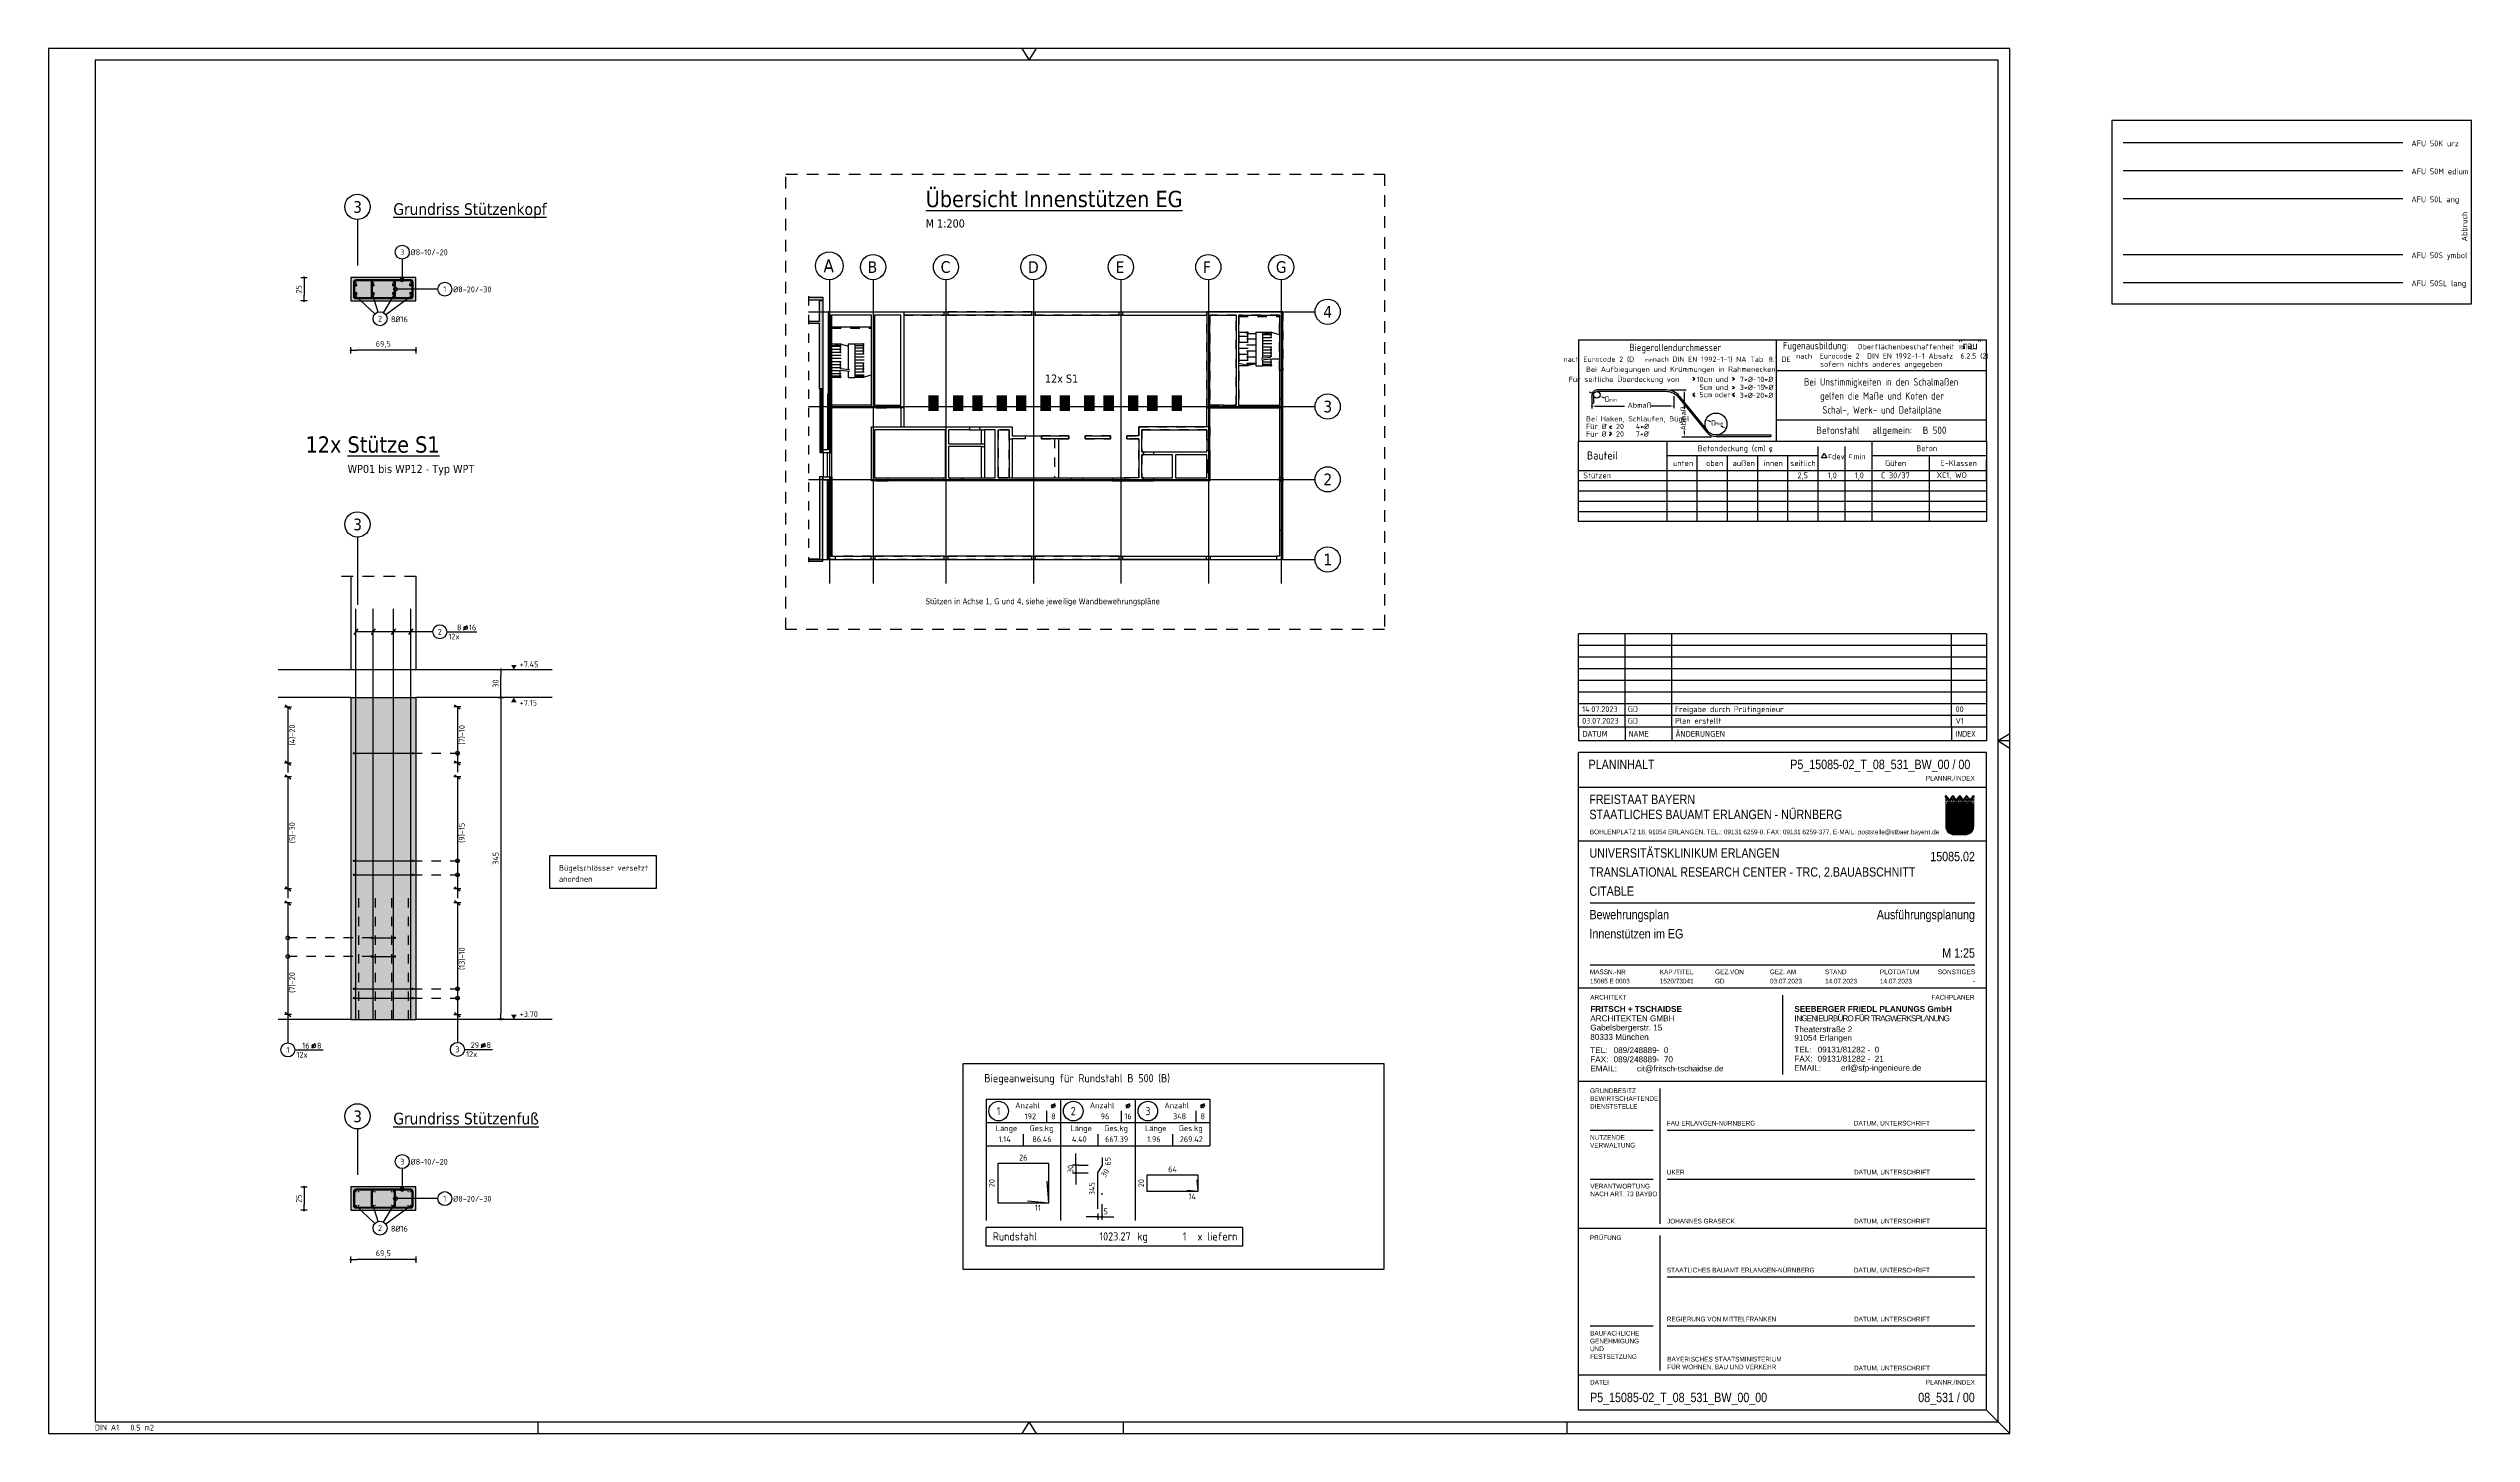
# Model space of a CAD drawing. Extents: x 0 to 37.3, y -21.5 to -6.6.
# Drawn here: x 0 to 25.97, y -21.46 to -6.61 of the extents above; entities that cross this region are included whole.
import ezdxf
from ezdxf.enums import TextEntityAlignment as Align

# ---------------------------------------------------------------- set-up
doc = ezdxf.new("R2010")
doc.units = 0
doc.header["$LTSCALE"] = 0.25
for name, pattern in [('AUSGEZOGEN', [1000.01, 1000, 0.01]), ('DASHED', [0.75, 0.5, -0.25]), ('DOT', [0.175, 0.05, -0.125]), ('HIDDEN', [0.375, 0.25, -0.125]), ('HIDDEN2', [0.187, 0.125, -0.062]), ('HIDDEN4', [0.12, 0.02, -0.1]), ('STRICHLINIE', [0.75, 0.5, -0.25]), ('VERDECKT', [0.375, 0.25, -0.125])]:
    doc.linetypes.add(name, pattern=pattern)
for name, color, linetype in [('1.OG', 7, 'Continuous'), ('40 A Plankopf Text F+T', 7, 'Continuous'), ('ACHSEN', 7, 'Continuous'), ('AFU', 7, 'Continuous'), ('Bestand', 7, 'Continuous'), ('BET-ANS', 7, 'Continuous'), ('BETON', 7, 'Continuous'), ('Brüstung 1.OG', 7, 'Continuous'), ('Brüstung 1.UG', 7, 'Continuous'), ('DETAIL', 7, 'Continuous'), ('DRUEBER', 7, 'Continuous'), ('grau_dunkel', 7, 'Continuous'), ('grau_hell', 7, 'Continuous'), ('grau_mittel', 7, 'Continuous'), ('HILFE', 7, 'Continuous'), ('koten', 7, 'Continuous'), ('MASSE', 7, 'Continuous'), ('OBJEKT', 7, 'Continuous'), ('RAHMEN', 7, 'Continuous'), ('RND', 7, 'Continuous'), ('RND_BILD', 7, 'Continuous'), ('SCHRAFF', 7, 'Continuous'), ('SFP_Achsen', 7, 'Continuous'), ('STEMPEL', 7, 'Continuous'), ('TEXT', 7, 'Continuous'), ('VERDECKT', 7, 'Continuous')]:
    doc.layers.add(name, color=color, linetype=linetype)
doc.layers.add('NOPLOT', color=7, linetype='Continuous', plot=False)
doc.layers.add('zila_01_rb_02_stb-fertig_05_schraff', color=144, linetype='Continuous', lineweight=9)
doc.styles.add('ERSTELLTER_STIL_3', font='arial.ttf')
doc.styles.add('ERSTELLTER_STIL_4', font='arialbd.ttf')
doc.styles.add('helv', font='tahoma.ttf')
doc.styles.add('plankopf_ArialN', font='ARIALN.TTF')
doc.styles.add('txt', font='isocp.shx')
doc.linetypes.add('ABBRUCH', pattern='A,0.15,-0.15,["x",Standard,S=0.07,R=0,X=-0.1,Y=-0.0238],-0.005', length=0.305)
doc.linetypes.add('AFU_50K', pattern='A,0.15,["/",Standard,S=0.2,R=0,X=-0.01,Y=-0.1],0.07,["/",Standard,S=0.2,R=0,X=-0.01,Y=-0.1],0.15', length=0.37)
doc.linetypes.add('AFU_50L', pattern='A,0.75,["/",Standard,S=0.2,R=0,X=-0.01,Y=-0.1],0.07,["/",Standard,S=0.2,R=0,X=-0.01,Y=-0.1],0.75', length=1.57)
doc.linetypes.add('AFU_50M', pattern='A,0.45,["/",Standard,S=0.2,R=0,X=-0.01,Y=-0.1],0.07,["/",Standard,S=0.2,R=0,X=-0.01,Y=-0.1],0.45', length=0.97)
doc.linetypes.add('AFU_50S', pattern='A,0,-0.15,["/",Standard,S=0.2,R=0,X=-0.01,Y=-0.1],0,-0.07,["/",Standard,S=0.2,R=0,X=-0.01,Y=-0.1],-0.15', length=0.37)
doc.linetypes.add('AFU_50SL', pattern='A,0,-0.75,["/",Standard,S=0.2,R=0,X=-0.01,Y=-0.1],0,-0.07,["/",Standard,S=0.2,R=0,X=-0.01,Y=-0.1],-0.75', length=1.57)
doc.dimstyles.new('DOT_I', dxfattribs={"dimscale": 0.25, "dimtxt": 0.25, "dimasz": 0.25, "dimexe": 0.1, "dimexo": 0.3, "dimgap": 0.1, "dimtad": 1, "dimdec": 3, "dimzin": 3, "dimtxsty": 'txt', "dimblk": 'DOT', "dimblk1": 'DOT', "dimblk2": 'DOT', "dimsah": 1, "dimcen": 0.1, "dimse1": 1, "dimse2": 1, "dimazin": 0, "dimtfac": 1, "dimtdec": 4, "dimtix": 1, "dimtmove": 2, "dimatfit": 3, "dimfxl": 0, "dimtvp": 1, "dimtolj": 1, "dimtzin": 0, "dimarcsym": 0})
pattern_1 = [(0, (-322.07857, -163.97815), (8e-17, 0.254), [])]
pattern_2 = [(0, (-1.46497, 20.554433), (2e-18, 0.0078125), []), (90, (-1.46497, 20.554433), (-0.0078125, 2e-18), [])]

# ---------------------------------------------------------------- blocks, each defined once
blk = doc.blocks.new('Bundeslandwappen')
at = {"lineweight": 9, "true_color": 0xffffff}
for points in [[(-5.8, 16.5), (-6, 16.5), (-6, 16.3), (-5.8, 16.3)], [(-5.1, 15.7), (-5.3, 15.7), (-5.3, 15.5), (-5.1, 15.5)], [(-3.5, 15.7), (-3.7, 15.7), (-3.7, 15.5), (-3.5, 15.5)], [(-2.8, 16.5), (-3, 16.5), (-3, 16.3), (-2.8, 16.3)], [(-2.2, 15.7), (-2.4, 15.7), (-2.4, 15.5), (-2.2, 15.5)], [(-0.6, 15.7), (-0.8, 15.7), (-0.8, 15.5), (-0.6, 15.5)], [(0.1, 16.5), (-0.1, 16.5), (-0.1, 16.3), (0.1, 16.3)], [(0.8, 15.7), (0.6, 15.7), (0.6, 15.5), (0.8, 15.5)], [(2.4, 15.7), (2.2, 15.7), (2.2, 15.5), (2.4, 15.5)], [(3, 16.5), (2.8, 16.5), (2.8, 16.3), (3, 16.3)], [(3.7, 15.7), (3.5, 15.7), (3.5, 15.5), (3.7, 15.5)], [(5.3, 15.7), (5.1, 15.7), (5.1, 15.5), (5.3, 15.5)], [(6, 16.5), (5.8, 16.5), (5.8, 16.3), (6, 16.3)]]:
    blk.add_hatch(color=7, dxfattribs=at).paths.add_polyline_path(points)
at = {"true_color": 0xffffff}
for points in [[(-5.3, 12.6), (-5.7, 12.6), (-5.7, 12.2), (-5.1, 12)], [(-1.4, 10.7), (-5.1, 12), (-3.6, 8.4), (0.1, 7.1)], [(0.9, 12.6), (-2.2, 12.6), (-1.4, 10.7), (2.2, 9.4)], [(4, 12.6), (1.7, 12.6), (4.4, 11.6)], [(5.7, 11.2), (4.4, 11.6), (5.7, 8.5)], [(-3.6, 8.4), (-5.7, 9.2), (-5.7, 6.2), (-2.1, 4.9)], [(-5.7, 6.1), (-5.7, 3.7, 0.041392), (-5.7, 3.1), (-4.2, 2.6)], [(-0.6, 1.3), (-4.2, 2.6), (-3.3, 0.4, 0.073774), (-2.3, 0.3), (-0.1, 0.3)], [(1.6, 3.6), (-2.1, 4.9), (-0.6, 1.3), (2.4, 0.3, 0.043654), (2.9, 0.4)], [(3.7, 5.8), (0.1, 7.1), (1.6, 3.6), (5.2, 2.3)], [(5.7, 8.1), (2.2, 9.4), (3.7, 5.8), (5.7, 5.1)]]:
    blk.add_hatch(color=7, dxfattribs=at).paths.add_polyline_path(points)
at = {"lineweight": 9}
h = blk.add_hatch(dxfattribs=at)
h.set_pattern_fill('ANSI31', color=256, scale=0.08, angle=315, style=0)
h.set_pattern_definition(pattern_1)
h.paths.add_polyline_path([(-5.1, 12), (-5.7, 12.2), (-5.7, 9.2), (-3.6, 8.4)])
h = blk.add_hatch(dxfattribs=at)
h.set_pattern_fill('ANSI31', color=256, scale=0.08, angle=315, style=0)
h.set_pattern_definition(pattern_1)
h.paths.add_polyline_path([(-2.2, 12.6), (-5.3, 12.6), (-5.1, 12), (-1.4, 10.7)])
h = blk.add_hatch(dxfattribs=at)
h.set_pattern_fill('ANSI31', color=256, scale=0.08, angle=315, style=0)
h.set_pattern_definition(pattern_1)
h.paths.add_polyline_path([(2.2, 9.4), (-1.4, 10.7), (0.1, 7.1), (3.7, 5.8)])
h = blk.add_hatch(dxfattribs=at)
h.set_pattern_fill('ANSI31', color=256, scale=0.08, angle=315, style=0)
h.set_pattern_definition(pattern_1)
h.paths.add_polyline_path([(4.4, 11.6), (1.7, 12.6), (0.9, 12.6), (2.2, 9.4), (5.7, 8.1), (5.7, 8.5)])
h = blk.add_hatch(dxfattribs=at)
h.set_pattern_fill('ANSI31', color=256, scale=0.08, angle=315, style=0)
h.set_pattern_definition(pattern_1)
h.paths.add_polyline_path([(5.7, 12.6), (4, 12.6), (4.4, 11.6), (5.7, 11.2)])
h = blk.add_hatch(dxfattribs=at)
h.set_pattern_fill('ANSI31', color=256, scale=0.08, angle=315, style=0)
h.set_pattern_definition(pattern_1)
h.paths.add_polyline_path([(-2.1, 4.9), (-5.7, 6.2), (-5.7, 6.1), (-4.2, 2.6), (-0.6, 1.3)])
h = blk.add_hatch(dxfattribs=at)
h.set_pattern_fill('ANSI31', color=256, scale=0.08, angle=315, style=0)
h.set_pattern_definition(pattern_1)
h.paths.add_polyline_path([(-4.2, 2.6), (-5.7, 3.1, 0.285055), (-3.3, 0.4)])
h = blk.add_hatch(dxfattribs=at)
h.set_pattern_fill('ANSI31', color=256, scale=0.08, angle=315, style=0)
h.set_pattern_definition(pattern_1)
h.paths.add_polyline_path([(0.1, 7.1), (-3.6, 8.4), (-2.1, 4.9), (1.6, 3.6)])
h = blk.add_hatch(dxfattribs=at)
h.set_pattern_fill('ANSI31', color=256, scale=0.08, angle=315, style=0)
h.set_pattern_definition(pattern_1)
h.paths.add_polyline_path([(-0.6, 1.3), (-0.1, 0.3), (2.3, 0.3, 0.004354), (2.4, 0.3)])
h = blk.add_hatch(dxfattribs=at)
h.set_pattern_fill('ANSI31', color=256, scale=0.08, angle=315, style=0)
h.set_pattern_definition(pattern_1)
h.paths.add_polyline_path([(5.3, 2.1), (5.2, 2.3), (1.6, 3.6), (2.9, 0.4, 0.22704)])
h = blk.add_hatch(dxfattribs=at)
h.set_pattern_fill('ANSI31', color=256, scale=0.08, angle=315, style=0)
h.set_pattern_definition(pattern_1)
h.paths.add_polyline_path([(5.7, 5.1), (3.7, 5.8), (5.2, 2.3), (5.4, 2.2, 0.111178), (5.7, 3.7)])
for p, q in [((-6, 16.1), (-6, 3.7)), ((-6, 13.3), (6, 13.3)), ((-6, 12.9), (6, 12.9)), ((-5.7, 12.6), (-5.7, 3.7)), ((-5.7, 12.6), (5.7, 12.6)), ((-5.7, 12.2), (5.7, 8.1)), ((-5.6, 16.6), (-5.6, 16.7)), ((-5.6, 15), (-5.6, 15.2)), ((-5.3, 15.2), (-5.3, 15)), ((-4.7, 14.5), (-5.3, 14.5)), ((-5.3, 12.6), (-0.1, 0.3)), ((-4.1, 14.5), (-3.5, 14.5)), ((-3.5, 15.2), (-3.5, 15)), ((-3.4, 13.9), (-2.9, 14.2)), ((-2.9, 13.6), (-3.4, 13.9)), ((-3.2, 16.6), (-3.2, 16.7)), ((-3.2, 15), (-3.2, 15.2)), ((-2.9, 15.6), (-2.9, 14.5)), ((-2.9, 14.2), (-2.5, 13.9)), ((-2.5, 13.9), (-2.9, 13.6)), ((-2.7, 16.6), (-2.7, 16.7)), ((-2.7, 15), (-2.7, 15.2)), ((-2.4, 15.2), (-2.4, 15)), ((-1.7, 14.5), (-2.3, 14.5)), ((-2.2, 12.6), (2.9, 0.4)), ((-1.2, 14.5), (-0.6, 14.5)), ((-0.5, 15.2), (-0.5, 15)), ((0, 14.2), (-0.4, 13.9)), ((-0.4, 13.9), (0, 13.6)), ((-0.3, 16.6), (-0.2, 16.7)), ((-0.2, 15), (-0.2, 15.2)), ((0, 15.6), (0, 14.5)), ((0.4, 13.9), (0, 14.2)), ((0, 13.6), (0.4, 13.9)), ((0.3, 16.6), (0.2, 16.7)), ((0.2, 15), (0.2, 15.2)), ((0.5, 15.2), (0.5, 15)), ((1.2, 14.5), (0.6, 14.5)), ((0.9, 12.6), (5.3, 2.1)), ((1.7, 14.5), (2.3, 14.5)), ((1.7, 12.6), (5.7, 11.2)), ((2.4, 15.2), (2.4, 15)), ((2.9, 14.2), (2.5, 13.9)), ((2.5, 13.9), (2.9, 13.6)), ((2.7, 16.6), (2.7, 16.7)), ((2.7, 15), (2.7, 15.2)), ((2.9, 15.6), (2.9, 14.5)), ((3.4, 13.9), (2.9, 14.2)), ((2.9, 13.6), (3.4, 13.9)), ((3.2, 16.6), (3.2, 16.7)), ((3.2, 15), (3.2, 15.2)), ((3.5, 15.2), (3.5, 15)), ((4.1, 14.5), (3.5, 14.5)), ((4, 12.6), (5.7, 8.5)), ((4.7, 14.5), (5.3, 14.5)), ((5.3, 15.2), (5.3, 15)), ((5.6, 16.6), (5.6, 16.7)), ((5.6, 15), (5.6, 15.2)), ((5.7, 3.7), (5.7, 12.6)), ((6, 3.7), (6, 16.1)), ((-5.7, 9.2), (5.7, 5.1)), ((-5.7, 6.2), (5.4, 2.2)), ((-5.7, 6.1), (-3.3, 0.4)), ((-5.7, 3.1), (2.4, 0.3)), ((-2.3, 0.3), (2.3, 0.3)), ((-2.3, 0), (2.3, 0))]:
    blk.add_line(p, q, dxfattribs=at)
for points in [[(-5.8, 16.3), (-6, 16.3), (-6, 16.5), (-5.8, 16.5)], [(-5.1, 15.5), (-5.3, 15.5), (-5.3, 15.7), (-5.1, 15.7)], [(-4.1, 13.7), (-4.8, 13.7), (-4.8, 14.1), (-4.1, 14.1)], [(-3.7, 15.5), (-3.5, 15.5), (-3.5, 15.7), (-3.7, 15.7)], [(-2.8, 16.3), (-3, 16.3), (-3, 16.5), (-2.8, 16.5)], [(-2.2, 15.5), (-2.4, 15.5), (-2.4, 15.7), (-2.2, 15.7)], [(-1.8, 13.7), (-1, 13.7), (-1, 14.1), (-1.8, 14.1)], [(-0.8, 15.5), (-0.6, 15.5), (-0.6, 15.7), (-0.8, 15.7)], [(0.1, 16.3), (-0.1, 16.3), (-0.1, 16.5), (0.1, 16.5)], [(0.8, 15.5), (0.6, 15.5), (0.6, 15.7), (0.8, 15.7)], [(1.8, 13.7), (1, 13.7), (1, 14.1), (1.8, 14.1)], [(2.2, 15.5), (2.4, 15.5), (2.4, 15.7), (2.2, 15.7)], [(3, 16.3), (2.8, 16.3), (2.8, 16.5), (3, 16.5)], [(3.7, 15.5), (3.5, 15.5), (3.5, 15.7), (3.7, 15.7)], [(4.1, 13.7), (4.8, 13.7), (4.8, 14.1), (4.1, 14.1)], [(5.1, 15.5), (5.3, 15.5), (5.3, 15.7), (5.1, 15.7)], [(5.8, 16.3), (6, 16.3), (6, 16.5), (5.8, 16.5)]]:
    blk.add_lwpolyline(points, close=True, dxfattribs=at)
for centre in [(-5.3, 13.9), (-3.7, 13.9), (-2.2, 13.9), (-0.7, 13.9), (0.7, 13.9), (2.2, 13.9), (3.7, 13.9), (5.3, 13.9)]:
    blk.add_circle(centre, 0.123, dxfattribs=at)
for centre, radius, start, end in [((-5.9, 16.5), 0.362, 44.6681, 253.1183), ((-5.7, 16.7), 0.05, 6.6615, 44.6681), ((-5.6, 16.6), 0.05, 186.6615, 265.6209), ((-5.6, 16.3), 0.281, 346.0232, 85.6209), ((-5.4, 16), 0.179, 74.7883, 15.1356), ((-5.5, 15.2), 0.157, 3.2756, 179.5521), ((-5.2, 15), 0.453, 182.8328, 261.3043), ((-5.4, 16.2), 0.05, 254.7883, 346.0232), ((-5.2, 16), 0.05, 93.0633, 195.1356), ((-5.3, 15.2), 0.191, 249.6358, 3.0857), ((-5.2, 15.9), 0.224, 350.9542, 93.0633), ((-5, 15.2), 0.05, 82.9467, 183.0857), ((-5, 15.5), 0.249, 262.9467, 77.8855), ((-4.9, 15.8), 0.05, 170.9542, 257.8855), ((-4.6, 14.9), 0.224, 71.4, 0), ((-4.7, 14.9), 0.312, 275.9649, 353.9773), ((-4.4, 15.2), 0.208, 317.0775, 222.9225), ((-4.2, 14.9), 0.224, 180, 108.6), ((-4.1, 14.9), 0.312, 186.0227, 264.0351), ((-3.8, 15.5), 0.249, 102.1145, 277.0533), ((-3.9, 15.8), 0.05, 282.1145, 9.0458), ((-3.6, 15.9), 0.224, 86.9367, 189.0458), ((-3.8, 15.2), 0.05, 356.9143, 97.0533), ((-3.5, 15.2), 0.191, 176.9143, 290.3642), ((-3.4, 16), 0.179, 164.8644, 105.2117), ((-3.6, 16), 0.05, 344.8644, 86.9367), ((-3.2, 16.3), 0.281, 94.3791, 193.9768), ((-3.4, 16.2), 0.05, 193.9768, 285.2117), ((-3.3, 15.2), 0.157, 0.4479, 176.7244), ((-3.6, 15), 0.453, 278.6957, 357.1672), ((-2.9, 16.6), 0.264, 24.0166, 155.3409), ((-3.1, 16.7), 0.05, 155.2288, 173.3385), ((-3.2, 16.6), 0.05, 274.3791, 353.3385), ((-2.7, 16.7), 0.05, 6.6615, 24.0166), ((-2.6, 16.6), 0.05, 186.6615, 265.6209), ((-2.5, 16), 0.179, 74.7883, 15.1356), ((-2.6, 15.2), 0.157, 3.2756, 179.5521), ((-2.3, 15), 0.453, 182.8328, 261.3043), ((-2.7, 16.3), 0.281, 346.0232, 85.6209), ((-2.4, 16.2), 0.05, 254.7883, 346.0232), ((-2.3, 15.2), 0.191, 249.6358, 3.0857), ((-2.3, 15.9), 0.224, 350.9542, 93.0633), ((-2.3, 16), 0.05, 93.0633, 195.1356), ((-2.1, 15.5), 0.249, 262.9467, 77.8855), ((-2.1, 15.2), 0.05, 82.9467, 183.0857), ((-2, 15.8), 0.05, 170.9542, 257.8855), ((-1.7, 14.9), 0.224, 71.4, 0), ((-1.5, 15.2), 0.208, 317.0775, 222.9225), ((-1.8, 14.9), 0.312, 275.9649, 353.9773), ((-1.2, 14.9), 0.224, 180, 108.6), ((-1.2, 14.9), 0.312, 186.0227, 264.0351), ((-0.9, 15.5), 0.249, 102.1145, 277.0533), ((-0.7, 15.9), 0.224, 86.9367, 189.0458), ((-0.9, 15.8), 0.05, 282.1145, 9.0458), ((-0.8, 15.2), 0.05, 356.9143, 97.0533), ((-0.6, 15.2), 0.191, 176.9143, 290.3642), ((-0.7, 16), 0.05, 344.8644, 86.9367), ((-0.3, 16.3), 0.281, 94.3791, 193.9768), ((-0.4, 16), 0.179, 164.8644, 105.2117), ((-0.5, 16.2), 0.05, 193.9768, 285.2117), ((-0.7, 15), 0.453, 278.6957, 357.1672), ((-0.4, 15.2), 0.157, 0.4479, 176.7244), ((-0.3, 16.6), 0.05, 274.3791, 353.3385), ((0, 16.6), 0.264, 24.0166, 155.3409), ((-0.2, 16.7), 0.05, 155.2288, 173.3385), ((0.2, 16.7), 0.05, 6.6615, 24.0166), ((0.4, 15.2), 0.157, 3.2756, 179.5521), ((0.7, 15), 0.453, 182.8328, 261.3043), ((0.3, 16.6), 0.05, 186.6615, 265.6209), ((0.3, 16.3), 0.281, 346.0232, 85.6209), ((0.4, 16), 0.179, 74.7883, 15.1356), ((0.5, 16.2), 0.05, 254.7883, 346.0232), ((0.6, 15.2), 0.191, 249.6358, 3.0857), ((0.7, 16), 0.05, 93.0633, 195.1356), ((0.7, 15.9), 0.224, 350.9542, 93.0633), ((0.8, 15.2), 0.05, 82.9467, 183.0857), ((0.9, 15.5), 0.249, 262.9467, 77.8855), ((0.9, 15.8), 0.05, 170.9542, 257.8855), ((1.2, 14.9), 0.224, 71.4, 0), ((1.2, 14.9), 0.312, 275.9649, 353.9773), ((1.5, 15.2), 0.208, 317.0775, 222.9225), ((1.7, 14.9), 0.224, 180, 108.6), ((1.8, 14.9), 0.312, 186.0227, 264.0351), ((2.1, 15.5), 0.249, 102.1145, 277.0533), ((2.3, 15.9), 0.224, 86.9367, 189.0458), ((2, 15.8), 0.05, 282.1145, 9.0458), ((2.1, 15.2), 0.05, 356.9143, 97.0533), ((2.3, 15.2), 0.191, 176.9143, 290.3642), ((2.5, 16), 0.179, 164.8644, 105.2117), ((2.3, 16), 0.05, 344.8644, 86.9367), ((2.3, 15), 0.453, 278.6957, 357.1672), ((2.7, 16.3), 0.281, 94.3791, 193.9768), ((2.4, 16.2), 0.05, 193.9768, 285.2117), ((2.6, 15.2), 0.157, 0.4479, 176.7244), ((2.6, 16.6), 0.05, 274.3791, 353.3385), ((2.9, 16.6), 0.264, 24.0166, 155.3409), ((2.7, 16.7), 0.05, 155.2288, 173.3385), ((3.1, 16.7), 0.05, 6.6615, 24.0166), ((3.2, 16.6), 0.05, 186.6615, 265.6209), ((3.2, 16.3), 0.281, 346.0232, 85.6209), ((3.4, 16), 0.179, 74.7883, 15.1356), ((3.3, 15.2), 0.157, 3.2756, 179.5521), ((3.6, 15), 0.453, 182.8328, 261.3043), ((3.4, 16.2), 0.05, 254.7883, 346.0232), ((3.6, 16), 0.05, 93.0633, 195.1356), ((3.5, 15.2), 0.191, 249.6358, 3.0857), ((3.6, 15.9), 0.224, 350.9542, 93.0633), ((3.8, 15.2), 0.05, 82.9467, 183.0857), ((3.8, 15.5), 0.249, 262.9467, 77.8855), ((3.9, 15.8), 0.05, 170.9542, 257.8855), ((4.2, 14.9), 0.224, 71.4, 0), ((4.1, 14.9), 0.312, 275.9649, 353.9773), ((4.4, 15.2), 0.208, 317.0775, 222.9225), ((4.6, 14.9), 0.224, 180, 108.6), ((4.7, 14.9), 0.312, 186.0227, 264.0351), ((5, 15.5), 0.249, 102.1145, 277.0533), ((4.9, 15.8), 0.05, 282.1145, 9.0458), ((5.2, 15.9), 0.224, 86.9367, 189.0458), ((5, 15.2), 0.05, 356.9143, 97.0533), ((5.3, 15.2), 0.191, 176.9143, 290.3642), ((5.4, 16), 0.179, 164.8644, 105.2117), ((5.2, 16), 0.05, 344.8644, 86.9367), ((5.6, 16.3), 0.281, 94.3791, 193.9768), ((5.4, 16.2), 0.05, 193.9768, 285.2117), ((5.5, 15.2), 0.157, 0.4479, 176.7244), ((5.2, 15), 0.453, 278.6957, 357.1672), ((5.9, 16.5), 0.362, 286.8817, 135.3319), ((5.7, 16.7), 0.05, 135.3319, 173.3385), ((5.6, 16.6), 0.05, 274.3791, 353.3385), ((-2.3, 3.7), 3.7, 180, 270), ((-2.3, 3.7), 3.4, 180, 270), ((2.3, 3.7), 3.7, 270, 0), ((2.3, 3.7), 3.4, 270, 0)]:
    blk.add_arc(centre, radius, start, end, dxfattribs=at)
blk = doc.blocks.new('Plankopf_PU')
for p, q in [((-18.5, 25.4), (-18.5, 27.7)), ((-1, 27.7), (-18.5, 27.7)), ((-1, 27.7), (-18.5, 27.7)), ((-1, 25.4), (-1, 27.7)), ((-1, 25.4), (-18.5, 25.4)), ((-1, 25.4), (-18.5, 25.4)), ((-18.5, 19.1), (-18.5, 25.4)), ((-1, 19.1), (-1, 25.4)), ((-1.5, 22.75), (-18, 22.75)), ((-18, 20.1), (-1.5, 20.1)), ((-18.5, 15.1), (-18.5, 19.1)), ((-1, 19.1), (-18.5, 19.1)), ((-9.75, 18.8), (-9.75, 15.4)), ((-1, 15.1), (-1, 19.1)), ((-1, 15.1), (-18.5, 15.1)), ((-1, 15.1), (-18.5, 15.1)), ((-18.5, 8.8), (-18.5, 15.1)), ((-15, 9), (-15, 14.8)), ((-1, 8.8), (-1, 15.1)), ((-15.3, 13), (-18, 13)), ((-1.5, 13), (-14.7, 13)), ((-15.3, 10.9), (-18, 10.9)), ((-1.5, 10.9), (-14.7, 10.9)), ((-18.5, 2.5), (-18.5, 8.8)), ((-1, 8.8), (-18.5, 8.8)), ((-15, 2.7), (-15, 8.5)), ((-1, 2.5), (-1, 8.8)), ((-1.5, 6.7), (-14.7, 6.7)), ((-15.3, 4.6), (-18, 4.6)), ((-1.5, 4.6), (-14.7, 4.6)), ((-1, 2.5), (-18.5, 2.5)), ((-18.5, 1), (-18.5, 2.5)), ((-1, 2.5), (-18.5, 2.5)), ((-1, 1), (-1, 2.5)), ((-1, 1), (-18.5, 1))]:
    blk.add_line(p, q)
at = {"xscale": 0.1, "yscale": 0.1, "zscale": 0.1}
blk.add_blockref('Bundeslandwappen', (-2.15, 25.67), dxfattribs=at)
at = {"linetype": 'AUSGEZOGEN', "lineweight": 35, "style": 'plankopf_ArialN'}
for s, height, p in [('FREISTAAT BAYERN', 0.4, (-18.03, 27.4)), ('PRÜFUNG', 0.2, (-18.01, 8.5))]:
    blk.add_text(s, height=height, dxfattribs=at).set_placement(p, align=Align.TOP_LEFT)
blk.add_text('STAATLICHES BAUAMT ERLANGEN - NÜRNBERG', height=0.4, dxfattribs=at).set_placement((-18.03, 26.55), align=Align.MIDDLE_LEFT)
at = {"style": 'plankopf_ArialN'}
for s, p in [('BOHLENPLATZ 18, 91054 ERLANGEN, TEL.: 09131 6259-0, FAX: 09131 6259-377, E-MAIL: poststelle@stbaer.bayern.de', (-18.01, 25.7)), ('MASSN.-NR', (-18.01, 19.7)), ('KAP./TITEL', (-15.01, 19.7)), ('GEZ.VON', (-12.64, 19.7)), ('GEZ. AM', (-10.29, 19.7)), ('STAND', (-7.93, 19.7)), ('PLOTDATUM', (-5.57, 19.7)), ('FAU ERLANGEN-NÜRNBERG', (-14.71, 13.21)), ('DATUM, UNTERSCHRIFT', (-6.69, 13.21)), ('UKER', (-14.71, 11.11)), ('DATUM, UNTERSCHRIFT', (-6.68, 11.11)), ('JOHANNES GRASECK', (-14.7, 9.01)), ('DATUM, UNTERSCHRIFT', (-6.68, 9.01)), ('STAATLICHES BAUAMT ERLANGEN-NÜRNBERG', (-14.71, 6.91)), ('DATUM, UNTERSCHRIFT', (-6.69, 6.91)), ('REGIERUNG VON MITTELFRANKEN', (-14.71, 4.81)), ('DATUM, UNTERSCHRIFT', (-6.68, 4.81)), ('DATEI', (-18, 2.1)), ('DATUM, UNTERSCHRIFT', (-6.68, 2.71))]:
    blk.add_text(s, height=0.2, dxfattribs=at).set_placement(p)
for s, p in [('SONSTIGES', (-1.49, 19.7)), ('PLANNR./INDEX', (-1.5, 2.1))]:
    blk.add_text(s, height=0.2, dxfattribs=at).set_placement(p, align=Align.RIGHT)
at = {"linetype": 'AUSGEZOGEN', "lineweight": 35, "style": 'plankopf_ArialN'}
blk.add_text('ARCHITEKT', height=0.2, dxfattribs=at).set_placement((-17.99, 18.61))
blk.add_text('FACHPLANER', height=0.2, dxfattribs=at).set_placement((-1.52, 18.61), align=Align.RIGHT)
at = {"insert": (-5.57, 19.3), "char_height": 0.2, "attachment_point": 7, "style": 'plankopf_ArialN'}
blk.add_mtext('14.07.2023', dxfattribs=at)
at = {"char_height": 0.2, "attachment_point": 1, "style": 'plankopf_ArialN'}
for s, insert, width in [('GRUNDBESITZ\\PBEWIRTSCHAFTENDE DIENSTSTELLE', (-18, 14.8), 2.5), ('NUTZENDE^JVERWALTUNG', (-18, 12.8), 2.6984), ('VERANTWORTUNG  NACH ART. 73 BAYBO', (-17.99, 10.71), 2.6877), ('BAUFACHLICHE GENEHMIGUNG UND FESTSETZUNG', (-18, 4.4), 2.2311), ('BAYERISCHES STAATSMINISTERIUM ^JFÜR WOHNEN, BAU UND VERKEHR', (-14.69, 3.29), 9.2941)]:
    blk.add_mtext(s, dxfattribs=dict(at, insert=insert, width=width))
at = {"style": 'plankopf_ArialN'}
for tag, p in [('PROJEKTBEZEICHNUNGZ1', (-18.03, 24.58)), ('PROJEKTBEZEICHNUNGZ2', (-18.03, 23.76)), ('PROJEKTBEZEICHNUNGZ3', (-18.03, 22.94))]:
    blk.add_attdef(tag, text='', height=0.4, dxfattribs=at).set_placement(p, align=Align.BOTTOM_LEFT)
for tag, p in [('GEB.-NR', (-1.5, 24.95)), ('0.000X', (-1.51, 1.75))]:
    blk.add_attdef(tag, text='', height=0.4, dxfattribs=at).set_placement(p, align=Align.TOP_RIGHT)
for tag, p, height in [('PLANINHALTZ1', (-18.03, 22.06), 0.4), ('PLANINHALTZ2', (-18.03, 21.23), 0.4), ('PLANINHALTZ3', (-18.03, 20.41), 0.4), ('MASSN.-NR', (-18.01, 19.3), 0.2), ('KAPITEL/TITEL', (-15.01, 19.3), 0.2), ('GEZ_VON', (-12.64, 19.3), 0.2), ('GEZ_AM', (-10.29, 19.3), 0.2), ('STAND', (-7.93, 19.3), 0.2)]:
    blk.add_attdef(tag, p, '', height=height, dxfattribs=at)
for tag, height, p in [('PLANUNGSPHASE', 0.4, (-1.5, 22.06)), ('PROJEKTKATEGORIE', 0.4, (-1.5, 21.23)), ('MAßSTAB', 0.4, (-1.5, 20.41)), ('SONSTIGES', 0.2, (-1.5, 19.3))]:
    blk.add_attdef(tag, text='', height=height, dxfattribs=at).set_placement(p, align=Align.RIGHT)
at = {"layer": '40 A Plankopf Text F+T', "color": 7, "linetype": 'Continuous', "lineweight": 13, "char_height": 0.25, "attachment_point": 7}
for s, insert, style in [('\\A1;ARCHITEKTEN GMBH', (-17.99, 17.68), 'ERSTELLTER_STIL_3'), ('\\A1;FRITSCH + TSCHAIDSE ', (-17.99, 18.08), 'ERSTELLTER_STIL_4'), ('\\A1;SEEBERGER FRIEDL PLANUNGS GmbH', (-9.24, 18.08), 'ERSTELLTER_STIL_4'), ('\\A1;{\\T0.8;INGENIEURBÜRO FÜR TRAGWERKSPLANUNG}', (-9.24, 17.68), 'ERSTELLTER_STIL_3'), ('\\A1;Gabelsbergerstr. 15', (-17.99, 17.21), 'ERSTELLTER_STIL_3'), ('\\A1;80333 München', (-17.99, 16.88), 'ERSTELLTER_STIL_3'), ('\\A1;Theaterstraße 2', (-9.24, 17.21), 'ERSTELLTER_STIL_3'), ('\\A1;91054 Erlangen', (-9.24, 16.77), 'ERSTELLTER_STIL_3')]:
    blk.add_mtext(s, dxfattribs=dict(at, insert=insert, style=style))
at = {"layer": '40 A Plankopf Text F+T', "color": 7, "linetype": 'Continuous', "lineweight": 13, "char_height": 0.25, "attachment_point": 7, "line_spacing_factor": 0.945293, "style": 'ERSTELLTER_STIL_3'}
for s, insert in [('\\A1;TEL: ^I089/248889-  0\\PFAX: ^I089/248889-  70\\PEMAIL: ^Icit@fritsch-tschaidse.de', (-17.99, 15.48)), ('\\A1;TEL: ^I09131/81282 -  0\\PFAX: ^I09131/81282 -  21\\PEMAIL: ^Ierl@sfp-ingenieure.de', (-9.24, 15.48))]:
    blk.add_mtext(s, dxfattribs=dict(at, insert=insert))
blk = doc.blocks.new('Plankopf-ER')
at = {"layer": 'RAHMEN', "color": 7, "linetype": 'Continuous'}
for p, q in [((-0.5, 4.6), (-18, 4.6)), ((-18, 4.1), (-18, 4.6)), ((-16, 4.1), (-16, 4.6)), ((-14, 4.1), (-14, 4.6)), ((-2, 4.1), (-2, 4.6)), ((-0.5, 4.6), (-0.5, 4.1)), ((-0.5, 4.1), (-18, 4.1)), ((-18, 3.6), (-18, 4.1)), ((-0.5, 3.6), (-18, 3.6)), ((-18, 3.1), (-18, 3.6)), ((-16, 3.6), (-16, 4.1)), ((-16, 3.1), (-16, 3.6)), ((-14, 3.6), (-14, 4.1)), ((-14, 3.1), (-14, 3.6)), ((-2, 3.6), (-2, 4.1)), ((-2, 3.1), (-2, 3.6)), ((-0.5, 4.1), (-0.5, 3.6)), ((-0.5, 3.6), (-0.5, 3.1)), ((-0.5, 3.1), (-18, 3.1)), ((-18, 2.6), (-18, 3.1)), ((-0.5, 2.6), (-18, 2.6)), ((-18, 2.1), (-18, 2.6)), ((-0.5, 2.1), (-18, 2.1)), ((-18, 1.6), (-18, 2.1)), ((-16, 2.6), (-16, 3.1)), ((-16, 2.1), (-16, 2.6)), ((-16, 1.6), (-16, 2.1)), ((-14, 2.6), (-14, 3.1)), ((-14, 2.1), (-14, 2.6)), ((-14, 1.6), (-14, 2.1)), ((-2, 2.6), (-2, 3.1)), ((-2, 2.1), (-2, 2.6)), ((-2, 1.6), (-2, 2.1)), ((-0.5, 3.1), (-0.5, 2.6)), ((-0.5, 2.6), (-0.5, 2.1)), ((-0.5, 2.1), (-0.5, 1.6)), ((-0.5, 1.6), (-18, 1.6)), ((-18, 1.1), (-18, 1.6)), ((-0.5, 1.1), (-18, 1.1)), ((-18, 0.6), (-18, 1.1)), ((-16, 1.1), (-16, 1.6)), ((-16, 0.6), (-16, 1.1)), ((-14, 1.1), (-14, 1.6)), ((-14, 0.6), (-14, 1.1)), ((-2, 1.1), (-2, 1.6)), ((-2, 0.6), (-2, 1.1)), ((-0.5, 1.6), (-0.5, 1.1)), ((-0.5, 1.1), (-0.5, 0.6)), ((-0.5, 0.6), (-18, 0.6)), ((-18, 0.6), (-18, 0)), ((-0.5, 0), (-18, 0)), ((-16, 0.6), (-16, 0)), ((-14, 0.6), (-14, 0)), ((-2, 0.6), (-2, 0)), ((-0.5, 0.6), (-0.5, 0))]:
    blk.add_line(p, q, dxfattribs=at)
at = {"layer": 'RAHMEN', "color": 7, "linetype": 'Continuous', "style": 'txt'}
for tag, p in [('INDEX-D8', (-17.84, 4.24)), ('INDEX-N8', (-15.88, 4.24)), ('INDEX-X8', (-13.86, 4.24)), ('INDEX8', (-1.83, 4.24)), ('INDEX-D7', (-17.84, 3.74)), ('INDEX-D6', (-17.84, 3.24)), ('INDEX-N7', (-15.88, 3.74)), ('INDEX-N6', (-15.88, 3.24)), ('INDEX-X7', (-13.86, 3.74)), ('INDEX-X6', (-13.86, 3.24)), ('INDEX7', (-1.83, 3.74)), ('INDEX6', (-1.83, 3.24)), ('INDEX-D5', (-17.84, 2.74)), ('INDEX-D4', (-17.84, 2.24)), ('INDEX-N5', (-15.88, 2.74)), ('INDEX-N4', (-15.88, 2.24)), ('INDEX-X5', (-13.86, 2.74)), ('INDEX-X4', (-13.86, 2.24)), ('INDEX5', (-1.83, 2.74)), ('INDEX4', (-1.83, 2.24)), ('INDEX-D3', (-17.84, 1.74)), ('INDEX-D2', (-17.84, 1.24)), ('INDEX-N3', (-15.88, 1.74)), ('INDEX-N2', (-15.88, 1.24)), ('INDEX-X3', (-13.86, 1.74)), ('INDEX-X2', (-13.86, 1.24)), ('INDEX3', (-1.83, 1.74)), ('INDEX2', (-1.83, 1.24)), ('INDEX-D1', (-17.84, 0.74)), ('INDEX-N1', (-15.88, 0.74)), ('INDEX-X1', (-13.86, 0.74)), ('INDEX1', (-1.83, 0.74))]:
    blk.add_attdef(tag, p, '', height=0.25, dxfattribs=at)
at = {"layer": 'STEMPEL', "color": 7, "linetype": 'Continuous', "style": 'helv'}
for s, p in [('DATUM', (-17.83, 0.18)), ('NAME', (-15.85, 0.18)), ('ÄNDERUNGEN', (-13.83, 0.18))]:
    blk.add_text(s, height=0.25, dxfattribs=at).set_placement(p)
at = {"layer": 'STEMPEL', "color": 7, "linetype": 'Continuous', "style": 'helv', "width": 0.8}
blk.add_text('INDEX', height=0.25, dxfattribs=at).set_placement((-1.83, 0.18))
blk = doc.blocks.new('DINA1')
at = {"layer": 'RAHMEN'}
for p, q in [((0, 59.4), (0, 0)), ((84.1, 59.4), (0, 59.4)), ((84.1, 0), (84.1, 59.4)), ((0, 0), (84.1, 0))]:
    blk.add_line(p, q, dxfattribs=at)
at = {"layer": 'RAHMEN', "color": 7, "linetype": 'Continuous'}
for p, q in [((41.74, 59.4), (42.05, 58.9)), ((42.05, 58.9), (42.36, 59.4)), ((84.1, 30.01), (83.6, 29.7)), ((83.6, 29.7), (84.1, 29.39)), ((42.05, 0.5), (41.74, 0)), ((42.36, 0), (42.05, 0.5))]:
    blk.add_line(p, q, dxfattribs=at)
at = {"layer": 'RAHMEN', "color": 5}
for p, q in [((2, 58.9), (2, 0.5)), ((83.6, 58.9), (2, 58.9)), ((83.6, 0.5), (83.6, 58.9)), ((2, 0.5), (83.6, 0.5))]:
    blk.add_line(p, q, dxfattribs=at)
at = {"layer": 'RAHMEN', "color": 7}
for p, q in [((21, 0), (21, 0.5)), ((46.1, 0), (46.1, 0.5)), ((65.1, 0.5), (65.1, 0))]:
    blk.add_line(p, q, dxfattribs=at)
at = {"layer": 'RAHMEN', "color": 7, "style": 'txt'}
blk.add_text('DIN A1   0.5 m2', height=0.25, dxfattribs=at).set_placement((1.99, 0.13))
blk = doc.blocks.new('OKRD_O')
at = {"layer": 'koten', "color": 7, "linetype": 'Continuous'}
blk.add_solid([(-0.12, 0.2), (0.12, 0.2), (0, 0)], dxfattribs=at)
at = {"layer": 'koten', "style": 'txt'}
blk.add_attdef('OKRD', (0.25, 0.1), '', height=0.25, dxfattribs=at)
blk = doc.blocks.new('okrd_u')
at = {"layer": 'koten', "color": 7, "linetype": 'Continuous'}
blk.add_solid([(-0.12, -0.2), (0.12, -0.2), (0, 0)], dxfattribs=at)
at = {"layer": 'koten', "style": 'txt'}
blk.add_attdef('OKRD', (0.25, -0.35), '', height=0.25, dxfattribs=at)
blk = doc.blocks.new('DOT')
at = {"layer": 'MASSE', "color": 7, "linetype": 'Continuous'}
for p, q in [((0, 0), (-1, 0)), ((0, 0.54), (0, -0.54))]:
    blk.add_line(p, q, dxfattribs=at)
at = {"layer": 'MASSE', "color": 7, "linetype": 'Continuous', "const_width": 0.2}
blk.add_lwpolyline([(-0.1, 0, 1), (0.1, 0, 1)], format="xyb", close=True, dxfattribs=at)
blk = doc.blocks.new('*D14')
at = {"layer": 'Defpoints', "color": 0, "linetype": 'AUSGEZOGEN', "transparency": 16777216}
for p in [(2.74, -18.817), (2.74, -19.067), (2.74, -19.067)]:
    blk.add_point(p, dxfattribs=at)
at = {"layer": 'MASSE', "color": 0, "linetype": 'AUSGEZOGEN', "lineweight": -2, "transparency": 16777216}
blk.add_line((2.74, -18.88), (2.74, -19.005), dxfattribs=at)
at = {"layer": 'MASSE', "color": 0, "linetype": 'AUSGEZOGEN', "lineweight": -2, "transparency": 16777216, "xscale": 0.0625, "yscale": 0.0625, "zscale": 0.0625}
for p, rotation in [((2.74, -18.817), 90), ((2.74, -19.067), 270)]:
    blk.add_blockref('DOT', p, dxfattribs=dict(at, rotation=rotation))
at = {"layer": 'MASSE', "color": 0, "linetype": 'AUSGEZOGEN', "transparency": 16777216, "insert": (2.684, -18.942), "char_height": 0.0625, "attachment_point": 5, "rotation": 90, "style": 'txt'}
blk.add_mtext('\\A1;25', dxfattribs=at)
blk = doc.blocks.new('*D15')
at = {"layer": 'Defpoints', "color": 0, "linetype": 'AUSGEZOGEN', "transparency": 16777216}
for p in [(3.242, -19.596), (3.242, -19.596), (3.937, -19.596)]:
    blk.add_point(p, dxfattribs=at)
at = {"layer": 'MASSE', "color": 0, "linetype": 'AUSGEZOGEN', "lineweight": -2, "transparency": 16777216}
blk.add_line((3.874, -19.596), (3.304, -19.596), dxfattribs=at)
at = {"layer": 'MASSE', "color": 0, "linetype": 'AUSGEZOGEN', "lineweight": -2, "transparency": 16777216, "xscale": 0.0625, "yscale": 0.0625, "zscale": 0.0625, "rotation": 180}
blk.add_blockref('DOT', (3.242, -19.596), dxfattribs=at)
at = {"layer": 'MASSE', "color": 0, "linetype": 'AUSGEZOGEN', "lineweight": -2, "transparency": 16777216, "xscale": 0.0625, "yscale": 0.0625, "zscale": 0.0625}
blk.add_blockref('DOT', (3.937, -19.596), dxfattribs=at)
at = {"layer": 'MASSE', "color": 0, "linetype": 'AUSGEZOGEN', "transparency": 16777216, "insert": (3.589, -19.535), "char_height": 0.0625, "attachment_point": 5, "style": 'txt'}
blk.add_mtext('\\A1;69,5', dxfattribs=at)
blk = doc.blocks.new('LEI_GRE')
at = {"layer": 'RND', "color": 7, "linetype": 'Continuous'}
for p, q in [((-0.09, -0.12), (0.09, 0.12)), ((0, 0.15), (0, -0.15))]:
    blk.add_line(p, q, dxfattribs=at)
blk = doc.blocks.new('RND_LEI')
at = {"layer": 'RND', "color": 7, "linetype": 'Continuous'}
blk.add_line((1.02, 0.07), (1.19, 0.27), dxfattribs=at)
for centre, radius in [((0, 0), 0.3), ((1.11, 0.17), 0.075)]:
    blk.add_circle(centre, radius, dxfattribs=at)
at = {"layer": 'RND', "color": 7, "linetype": 'Continuous', "style": 'txt'}
blk.add_attdef('POSL', text='', height=0.25, dxfattribs=at).set_placement((0, 0), align=Align.MIDDLE)
blk.add_attdef('ANZ', text='', height=0.25, dxfattribs=at).set_placement((0.93, 0.06), align=Align.RIGHT)
for tag, p in [('DUM', (1.25, 0.06)), ('ABSTD', (1.67, 0.06)), ('POSTXT', (0.37, -0.33))]:
    blk.add_attdef(tag, p, '', height=0.25, dxfattribs=at)
blk = doc.blocks.new('RND_HIN')
at = {"layer": 'RND', "color": 7, "linetype": 'Continuous'}
blk.add_circle((0, 0), 0.3, dxfattribs=at)
at = {"layer": 'RND', "color": 7, "linetype": 'Continuous', "style": 'txt'}
blk.add_attdef('POSI', text='', height=0.25, dxfattribs=at).set_placement((0, 0), align=Align.MIDDLE)
blk = doc.blocks.new('*D17')
at = {"layer": 'Defpoints', "color": 0, "linetype": 'AUSGEZOGEN', "transparency": 16777216}
for p in [(2.74, -9.067), (2.74, -9.317), (2.74, -9.317)]:
    blk.add_point(p, dxfattribs=at)
at = {"layer": 'MASSE', "color": 0, "linetype": 'AUSGEZOGEN', "lineweight": -2, "transparency": 16777216}
blk.add_line((2.74, -9.13), (2.74, -9.255), dxfattribs=at)
at = {"layer": 'MASSE', "color": 0, "linetype": 'AUSGEZOGEN', "lineweight": -2, "transparency": 16777216, "xscale": 0.0625, "yscale": 0.0625, "zscale": 0.0625}
for p, rotation in [((2.74, -9.067), 90), ((2.74, -9.317), 270)]:
    blk.add_blockref('DOT', p, dxfattribs=dict(at, rotation=rotation))
at = {"layer": 'MASSE', "color": 0, "linetype": 'AUSGEZOGEN', "transparency": 16777216, "insert": (2.684, -9.192), "char_height": 0.0625, "attachment_point": 5, "rotation": 90, "style": 'txt'}
blk.add_mtext('\\A1;25', dxfattribs=at)
blk = doc.blocks.new('*D18')
at = {"layer": 'Defpoints', "color": 0, "linetype": 'AUSGEZOGEN', "transparency": 16777216}
for p in [(3.242, -9.846), (3.242, -9.846), (3.937, -9.846)]:
    blk.add_point(p, dxfattribs=at)
at = {"layer": 'MASSE', "color": 0, "linetype": 'AUSGEZOGEN', "lineweight": -2, "transparency": 16777216}
blk.add_line((3.874, -9.846), (3.304, -9.846), dxfattribs=at)
at = {"layer": 'MASSE', "color": 0, "linetype": 'AUSGEZOGEN', "lineweight": -2, "transparency": 16777216, "xscale": 0.0625, "yscale": 0.0625, "zscale": 0.0625, "rotation": 180}
blk.add_blockref('DOT', (3.242, -9.846), dxfattribs=at)
at = {"layer": 'MASSE', "color": 0, "linetype": 'AUSGEZOGEN', "lineweight": -2, "transparency": 16777216, "xscale": 0.0625, "yscale": 0.0625, "zscale": 0.0625}
blk.add_blockref('DOT', (3.937, -9.846), dxfattribs=at)
at = {"layer": 'MASSE', "color": 0, "linetype": 'AUSGEZOGEN', "transparency": 16777216, "insert": (3.589, -9.785), "char_height": 0.0625, "attachment_point": 5, "style": 'txt'}
blk.add_mtext('\\A1;69,5', dxfattribs=at)
blk = doc.blocks.new('*D19')
at = {"layer": 'Defpoints', "color": 0, "linetype": 'AUSGEZOGEN', "transparency": 16777216}
for p in [(11.247, -19.136), (11.294, -19.136), (11.294, -19.136)]:
    blk.add_point(p, dxfattribs=at)
at = {"layer": 'RND_BILD', "color": 0, "linetype": 'AUSGEZOGEN', "lineweight": -2, "transparency": 16777216}
for p, q in [((11.184, -19.136), (11.122, -19.136)), ((11.247, -19.136), (11.294, -19.136)), ((11.356, -19.136), (11.419, -19.136))]:
    blk.add_line(p, q, dxfattribs=at)
at = {"layer": 'RND_BILD', "color": 0, "linetype": 'AUSGEZOGEN', "lineweight": -2, "transparency": 16777216, "xscale": 0.0625, "yscale": 0.0625, "zscale": 0.0625}
blk.add_blockref('DOT', (11.247, -19.136), dxfattribs=at)
at = {"layer": 'RND_BILD', "color": 0, "linetype": 'AUSGEZOGEN', "lineweight": -2, "transparency": 16777216, "xscale": 0.0625, "yscale": 0.0625, "zscale": 0.0625, "rotation": 180}
blk.add_blockref('DOT', (11.294, -19.136), dxfattribs=at)
at = {"layer": 'RND_BILD', "color": 0, "linetype": 'AUSGEZOGEN', "transparency": 16777216, "insert": (11.333, -19.079), "char_height": 0.0625, "attachment_point": 5, "style": 'txt'}
blk.add_mtext('\\A1;5', dxfattribs=at)
blk = doc.blocks.new('*D20')
at = {"layer": 'Defpoints', "color": 0, "linetype": 'AUSGEZOGEN', "transparency": 16777216}
for p in [(11.011, -18.583), (11.011, -18.667), (11.011, -18.667)]:
    blk.add_point(p, dxfattribs=at)
at = {"layer": 'MASSE', "color": 0, "linetype": 'AUSGEZOGEN', "lineweight": -2, "transparency": 16777216}
for p, q in [((11.011, -18.52), (11.011, -18.458)), ((11.011, -18.583), (11.011, -18.667)), ((11.011, -18.73), (11.011, -18.792))]:
    blk.add_line(p, q, dxfattribs=at)
at = {"layer": 'MASSE', "color": 0, "linetype": 'AUSGEZOGEN', "lineweight": -2, "transparency": 16777216, "xscale": 0.0625, "yscale": 0.0625, "zscale": 0.0625}
for p, rotation in [((11.011, -18.583), 270), ((11.011, -18.667), 90)]:
    blk.add_blockref('DOT', p, dxfattribs=dict(at, rotation=rotation))
at = {"layer": 'MASSE', "color": 0, "linetype": 'AUSGEZOGEN', "transparency": 16777216, "insert": (10.955, -18.625), "char_height": 0.0625, "attachment_point": 5, "rotation": 90, "style": 'txt'}
blk.add_mtext('\\A1;30', dxfattribs=at)
blk = doc.blocks.new('*D21')
at = {"layer": 'Defpoints', "color": 0, "linetype": 'AUSGEZOGEN', "transparency": 16777216}
for p in [(4.849, -13.57), (4.849, -17.02), (4.849, -17.02)]:
    blk.add_point(p, dxfattribs=at)
at = {"layer": 'MASSE', "color": 0, "linetype": 'AUSGEZOGEN', "lineweight": -2, "transparency": 16777216}
blk.add_line((4.849, -13.633), (4.849, -16.958), dxfattribs=at)
at = {"layer": 'MASSE', "color": 0, "linetype": 'AUSGEZOGEN', "lineweight": -2, "transparency": 16777216, "xscale": 0.0625, "yscale": 0.0625, "zscale": 0.0625}
for p, rotation in [((4.849, -13.57), 90), ((4.849, -17.02), 270)]:
    blk.add_blockref('DOT', p, dxfattribs=dict(at, rotation=rotation))
at = {"layer": 'MASSE', "color": 0, "linetype": 'AUSGEZOGEN', "transparency": 16777216, "insert": (4.793, -15.295), "char_height": 0.0625, "attachment_point": 5, "rotation": 90, "style": 'txt'}
blk.add_mtext('\\A1;345', dxfattribs=at)
blk = doc.blocks.new('*D22')
at = {"layer": 'Defpoints', "color": 0, "linetype": 'AUSGEZOGEN', "transparency": 16777216}
for p in [(4.849, -13.27), (4.849, -13.27), (4.849, -13.57)]:
    blk.add_point(p, dxfattribs=at)
at = {"layer": 'MASSE', "color": 0, "linetype": 'AUSGEZOGEN', "lineweight": -2, "transparency": 16777216}
blk.add_line((4.849, -13.508), (4.849, -13.333), dxfattribs=at)
at = {"layer": 'MASSE', "color": 0, "linetype": 'AUSGEZOGEN', "lineweight": -2, "transparency": 16777216, "xscale": 0.0625, "yscale": 0.0625, "zscale": 0.0625}
for p, rotation in [((4.849, -13.27), 90), ((4.849, -13.57), 270)]:
    blk.add_blockref('DOT', p, dxfattribs=dict(at, rotation=rotation))
at = {"layer": 'MASSE', "color": 0, "linetype": 'AUSGEZOGEN', "transparency": 16777216, "insert": (4.793, -13.42), "char_height": 0.0625, "attachment_point": 5, "rotation": 90, "style": 'txt'}
blk.add_mtext('\\A1;30', dxfattribs=at)
blk = doc.blocks.new('RND_LIS2')
at = {"layer": 'RND', "color": 3, "linetype": 'Continuous'}
for p, q in [((0, 0), (0, -5.2)), ((0, 0), (3.2, 0)), ((3.2, 0), (3.2, -2)), ((0, -1), (3.2, -1)), ((2.6, -0.5), (2.6, -1)), ((0, -2), (3.2, -2)), ((1.6, -1.5), (1.6, -2))]:
    blk.add_line(p, q, dxfattribs=at)
at = {"layer": 'RND', "color": 7, "linetype": 'Continuous'}
blk.add_line((2.81, -0.39), (2.97, -0.19), dxfattribs=at)
at = {"layer": 'RND', "color": 1, "linetype": 'Continuous'}
blk.add_circle((0.54, -0.51), 0.42, dxfattribs=at)
at = {"layer": 'RND', "color": 7, "linetype": 'Continuous'}
blk.add_circle((2.89, -0.29), 0.075, dxfattribs=at)
at = {"layer": 'RND', "color": 7, "linetype": 'Continuous', "style": 'txt'}
for s, p in [('Anzahl', (1.25, -0.39)), ('Länge', (0.42, -1.37)), ('Ges.kg', (1.87, -1.37))]:
    blk.add_text(s, height=0.25, dxfattribs=at).set_placement(p)
at = {"layer": 'RND', "color": 1, "linetype": 'Continuous', "style": 'txt'}
blk.add_attdef('POS1', text='', height=0.35, dxfattribs=at).set_placement((0.54, -0.51), align=Align.MIDDLE)
at = {"layer": 'RND', "color": 7, "linetype": 'Continuous', "style": 'txt'}
for tag, p in [('STK1', (1.9, -0.86)), ('DS1', (2.89, -0.86)), ('LANG1', (0.8, -1.84)), ('GEW', (2.4, -1.84))]:
    blk.add_attdef(tag, text='', height=0.25, dxfattribs=at).set_placement(p, align=Align.CENTER)
blk = doc.blocks.new('RND_SUM')
at = {"layer": 'RND', "color": 5, "linetype": 'Continuous'}
for p, q in [((0, 0), (0, 0.8)), ((11, 0.8), (0, 0.8)), ((11, 0), (0, 0)), ((11, 0.8), (11, 0))]:
    blk.add_line(p, q, dxfattribs=at)
at = {"layer": 'RND', "color": 1, "linetype": 'Continuous', "style": 'txt'}
for s, p in [('Rundstahl', (0.29, 0.24)), ('kg', (6.48, 0.24))]:
    blk.add_text(s, height=0.35, dxfattribs=at).set_placement(p)
blk.add_text('x liefern', height=0.35, dxfattribs=at).set_placement((10.78, 0.24), align=Align.RIGHT)
for tag, p in [('RND-S', (6.2, 0.24)), ('RND-Z', (8.59, 0.24))]:
    blk.add_attdef(tag, text='', height=0.35, dxfattribs=at).set_placement(p, align=Align.RIGHT)

msp = doc.modelspace()

# ---------------------------------------------------------------- hatches: boundary and pattern name
at = {"layer": 'Brüstung 1.UG', "linetype": 'AUSGEZOGEN'}
h = msp.add_hatch(dxfattribs=at)
h.set_pattern_fill('DOTS', color=102, scale=0.1, double=1)
h.set_pattern_definition([(0, (-1.37891, 45.554433), (0.003125, 0.00625), [0, -0.00625])])
h.paths.add_polyline_path([(12.4175, -11.0847), (12.4488, -11.0847), (12.4488, -11.0264), (12.4175, -11.0264)])
h.paths.add_polyline_path([(12.4175, -11.1576), (12.4488, -11.1576), (12.4488, -11.0847), (12.4175, -11.0847)])
at = {"layer": 'grau_hell'}
h = msp.add_hatch(color=9, dxfattribs=at)
h.paths.add_polyline_path([(8.3019, -11.2033), (8.2644, -11.2033), (8.2644, -12.0876), (8.1456, -12.0876), (8.1456, -12.1064), (8.3019, -12.1064)])
h.paths.add_polyline_path([(8.2719, -10.947), (8.3019, -10.947), (8.3019, -10.2595), (8.2719, -10.2595)])
h.paths.add_polyline_path([(8.3019, -9.312), (8.2644, -9.312), (8.2644, -9.5345), (8.1456, -9.5345), (8.1456, -9.5595), (8.2644, -9.5595), (8.2644, -10.2595), (8.3019, -10.2595)])
h.paths.add_polyline_path([(8.3019, -9.3095), (8.3019, -9.2783), (8.1456, -9.2783), (8.1456, -9.3095)])
msp.add_hatch(color=9, dxfattribs=at).paths.add_polyline_path([(3.9369, -13.5703), (3.2419, -13.5703), (3.2419, -17.0203), (3.9369, -17.0203)])
at = {"layer": 'grau_mittel'}
for points in [[(3.2419, -9.0671), (3.2419, -9.3171), (3.9369, -9.3171), (3.9369, -9.0671)], [(3.2419, -18.8174), (3.2419, -19.0674), (3.9369, -19.0674), (3.9369, -18.8174)]]:
    msp.add_hatch(color=61, dxfattribs=at).paths.add_polyline_path(points)
at = {"layer": 'SCHRAFF'}
h = msp.add_hatch(dxfattribs=at)
h.set_pattern_fill('ANSI33', color=8, scale=0.0625, double=1)
h.set_pattern_definition([(45, (-1.46497, -4.445567), (-0.011048543, 0.011048543), []), (45, (-1.453921, -4.445567), (-0.011048543, 0.011048543), [0.0078125, -0.00390625])])
h.paths.add_polyline_path([(8.3019, -9.312), (8.2644, -9.312), (8.2644, -9.5345), (8.1456, -9.5345), (8.1456, -9.5595), (8.2644, -9.5595), (8.2644, -10.2595), (8.3019, -10.2595)])
h.paths.add_polyline_path([(8.3019, -11.2033), (8.2644, -11.2033), (8.2644, -12.0876), (8.1456, -12.0876), (8.1456, -12.1064), (8.3019, -12.1064)])
h.paths.add_polyline_path([(8.3019, -9.3095), (8.3019, -9.2783), (8.1456, -9.2783), (8.1456, -9.3095)])
h = msp.add_hatch(dxfattribs=at)
h.set_pattern_fill('ANSI31', color=8, scale=0.0625, double=1)
h.set_pattern_definition([(45, (-1.46497, -4.445567), (-0.0055242717, 0.0055242717), [])])
h.paths.add_polyline_path([(8.3019, -10.2595), (8.2719, -10.2595), (8.2719, -10.947), (8.3019, -10.947)])
at = {"layer": 'zila_01_rb_02_stb-fertig_05_schraff', "linetype": 'AUSGEZOGEN'}
h = msp.add_hatch(dxfattribs=at)
h.set_pattern_fill('ANSI37', color=102, scale=0.0625, angle=-45)
h.set_pattern_definition(pattern_2)
h.paths.add_polyline_path([(8.3581, -10.3183), (8.3613, -10.3183), (8.3675, -10.3183), (8.3675, -9.4339), (8.3581, -9.4339)])
h.paths.add_polyline_path([(8.3875, -10.947), (8.3956, -10.947), (8.3956, -9.4714), (8.3875, -9.4714)])
h.paths.add_polyline_path([(8.3613, -10.3183), (8.3581, -10.3183), (8.3519, -10.3183), (8.3519, -10.9095), (8.3613, -10.9095)])
h = msp.add_hatch(dxfattribs=at)
h.set_pattern_fill('ANSI37', color=102, scale=0.0625, angle=-45)
h.set_pattern_definition(pattern_2)
h.paths.add_polyline_path([(8.3519, -12.0901), (8.3613, -12.0901), (8.3613, -11.2408), (8.3519, -11.2408)])
h.paths.add_polyline_path([(8.3956, -11.2033), (8.3875, -11.2033), (8.3875, -12.0526), (8.3956, -12.0526)])

# ---------------------------------------------------------------- linework, layer by layer
for p, q in [((20.775, -14.161), (16.4, -14.161)), ((16.4, -14.536), (16.4, -14.161)), ((20.775, -14.536), (20.775, -14.161))]:
    msp.add_line(p, q)
at = {"layer": '1.OG', "linetype": 'DOT', "lineweight": -2}
for points in [[(8.3613, -10.9095), (8.3613, -10.3183), (8.3675, -10.3183), (8.3675, -9.4339), (9.1675, -9.4339), (9.1675, -10.4651), (8.9844, -10.4651), (8.9844, -10.4339), (9.1363, -10.4339), (9.1363, -9.4714), (8.855, -9.4714), (8.855, -10.4339), (8.8738, -10.4339), (8.8738, -10.4651), (8.8238, -10.4651), (8.8238, -9.4714), (8.3875, -9.4714), (8.3875, -10.947), (8.3044, -10.947), (8.3044, -10.9095)], [(9.6019, -9.4339), (9.6394, -9.4339), (9.6394, -9.4714), (9.6019, -9.4714)], [(10.5394, -9.4339), (10.5769, -9.4339), (10.5769, -9.4714), (10.5394, -9.4714)], [(11.4769, -9.4339), (11.5144, -9.4339), (11.5144, -9.4714), (11.4769, -9.4714)], [(9.4738, -10.3714), (9.505, -10.3714), (9.505, -10.4583), (9.4738, -10.4583)], [(9.7363, -10.3714), (9.7675, -10.3714), (9.7675, -10.4583), (9.7363, -10.4583)], [(9.9425, -10.3714), (9.9738, -10.3714), (9.9738, -10.4583), (9.9425, -10.4583)], [(10.205, -10.3714), (10.2363, -10.3714), (10.2363, -10.4583), (10.205, -10.4583)], [(10.205, -10.3714), (10.2363, -10.3714), (10.2363, -10.4583), (10.205, -10.4583)], [(10.4113, -10.3714), (10.4425, -10.3714), (10.4425, -10.4583), (10.4113, -10.4583)], [(10.6738, -10.3714), (10.705, -10.3714), (10.705, -10.4583), (10.6738, -10.4583)], [(10.6738, -10.3714), (10.705, -10.3714), (10.705, -10.4583), (10.6738, -10.4583)], [(10.88, -10.3714), (10.9113, -10.3714), (10.9113, -10.4583), (10.88, -10.4583)], [(11.1425, -10.3714), (11.1738, -10.3714), (11.1738, -10.4583), (11.1425, -10.4583)], [(11.3488, -10.3714), (11.38, -10.3714), (11.38, -10.4583), (11.3488, -10.4583)], [(11.6113, -10.3714), (11.6425, -10.3714), (11.6425, -10.4583), (11.6113, -10.4583)], [(11.8175, -10.3714), (11.8488, -10.3714), (11.8488, -10.4583), (11.8175, -10.4583)], [(12.08, -10.3714), (12.1113, -10.3714), (12.1113, -10.4583), (12.08, -10.4583)], [(13.2331, -10.3714), (13.1956, -10.3714), (13.1956, -10.4651), (13.2331, -10.4651)], [(10.6456, -10.797), (10.9394, -10.797), (10.9394, -10.7658), (10.6456, -10.7658)], [(11.1144, -10.797), (11.3831, -10.797), (11.3831, -10.7658), (11.1144, -10.7658)], [(9, -11.2151), (9.4706, -11.2151), (9.4706, -11.2464), (9, -11.2464)], [(13.1956, -11.2495), (13.2331, -11.2495), (13.2331, -11.212), (13.1956, -11.212)], [(8.8206, -12.0526), (8.8581, -12.0526), (8.8581, -12.0901), (8.8206, -12.0901)], [(9.6019, -12.0526), (9.6394, -12.0526), (9.6394, -12.0901), (9.6019, -12.0901)], [(10.5394, -12.0526), (10.5769, -12.0526), (10.5769, -12.0901), (10.5394, -12.0901)], [(11.4769, -12.0526), (11.5144, -12.0526), (11.5144, -12.0901), (11.4769, -12.0901)], [(12.4144, -12.0526), (12.4519, -12.0526), (12.4519, -12.0901), (12.4144, -12.0901)]]:
    msp.add_lwpolyline(points, close=True, dxfattribs=at)
for points in [[(8.3675, -9.4339), (8.3581, -9.4339), (8.3581, -10.3183), (8.3613, -10.3183)], [(8.3875, -10.947), (8.3956, -10.947), (8.3956, -9.4714)], [(12.4488, -10.4339), (12.6006, -10.4339), (12.6006, -10.4651), (12.4175, -10.4651), (12.4175, -9.4339), (13.2331, -9.4339), (13.2331, -10.0589), (13.1956, -10.0589), (13.1956, -9.4714), (12.7613, -9.4714), (12.7613, -10.4651), (12.7113, -10.4651), (12.7113, -10.4339), (12.73, -10.4339), (12.73, -9.4714), (12.4488, -9.4714), (12.4488, -10.4339)], [(8.3613, -10.3183), (8.3519, -10.3183), (8.3519, -10.9095)], [(8.8238, -10.6683), (9.8738, -10.6683), (9.8738, -10.6995), (9.6469, -10.6995), (9.6469, -10.8483), (10.0031, -10.8483), (10.0031, -10.6995), (9.9844, -10.6995), (9.9844, -10.6683), (10.33, -10.6683), (10.33, -10.7658), (10.4706, -10.7658), (10.4706, -10.797), (10.33, -10.797), (10.33, -11.2151), (10.9638, -11.2151), (10.9638, -11.2464), (9.8075, -11.2464), (9.8075, -11.2151), (10.0031, -11.2151), (10.0031, -10.8795), (9.6469, -10.8795), (9.6469, -11.2151), (9.6656, -11.2151), (9.6656, -11.2464), (9.5969, -11.2464), (9.5969, -11.2151), (9.6157, -11.2151), (9.6157, -10.6995), (8.855, -10.6995), (8.855, -11.2151), (8.8738, -11.2151), (8.8738, -11.2464), (8.8238, -11.2464), (8.8238, -10.6683)], [(10.0344, -11.2151), (10.1488, -11.2151), (10.1488, -10.6995), (10.0344, -10.6995), (10.0344, -11.2151)], [(10.2988, -11.2151), (10.2988, -10.6995), (10.18, -10.6995), (10.18, -11.2151), (10.2988, -11.2151)], [(11.09, -11.2151), (11.6894, -11.2151), (11.6894, -10.797), (11.5581, -10.797), (11.5581, -10.7658), (11.6894, -10.7658), (11.6894, -10.6683), (12.4488, -10.6683), (12.4488, -10.8077), (12.4175, -10.8077), (12.4175, -10.6995), (11.7206, -10.6995), (11.7207, -10.937), (11.7394, -10.937), (11.7394, -10.9683), (11.7206, -10.9683), (11.7207, -11.2151), (11.7394, -11.2151), (11.7394, -11.2464), (11.09, -11.2464), (11.09, -11.2151)], [(11.85, -10.937), (12.4175, -10.937), (12.4175, -10.9183), (12.4488, -10.9183), (12.4488, -11.0264), (12.4175, -11.0264), (12.4175, -10.9683), (12.08, -10.9683), (12.08, -11.2151), (12.4175, -11.2151), (12.4175, -11.1576), (12.4488, -11.1576), (12.4488, -11.2464), (11.85, -11.2464), (11.85, -11.2151), (12.0488, -11.2151), (12.0488, -10.9683), (11.85, -10.9683), (11.85, -10.937)], [(8.3875, -12.0526), (8.4331, -12.0526), (8.4331, -12.0901), (8.3613, -12.0901), (8.3613, -11.2408), (8.3044, -11.2408), (8.3044, -11.2033), (8.3875, -11.2033), (8.3875, -12.0526)], [(8.3613, -12.0901), (8.3519, -12.0901), (8.3519, -11.2408)], [(8.3875, -11.2033), (8.3956, -11.2033), (8.3956, -12.0526)], [(13.1644, -12.0526), (13.1644, -12.0901), (13.2331, -12.0901), (13.2331, -11.7776), (13.1956, -11.7776), (13.1956, -12.0526), (13.1644, -12.0526)]]:
    msp.add_lwpolyline(points, dxfattribs=at)
at = {"layer": 'ACHSEN', "color": 140, "linetype": 'AUSGEZOGEN'}
for p, q in [((3.3119, -8.4449), (3.3119, -8.9372)), ((8.3706, -9.0901), (8.3706, -12.3464)), ((8.8394, -9.0901), (8.8394, -12.3464)), ((9.6206, -9.0901), (9.6206, -12.3464)), ((10.5581, -9.0901), (10.5581, -12.3464)), ((11.4956, -9.0901), (11.4956, -12.3464)), ((12.4331, -9.0901), (12.4331, -12.3464)), ((13.2144, -9.0901), (13.2144, -12.3464)), ((8.1456, -9.4339), (13.5769, -9.4339)), ((8.1456, -10.4495), (13.5769, -10.4495)), ((8.1456, -11.2308), (13.5769, -11.2308)), ((3.3119, -11.8492), (3.3119, -12.5763)), ((8.1456, -12.0901), (13.5769, -12.0901)), ((3.3119, -18.1951), (3.3119, -18.6874))]:
    msp.add_line(p, q, dxfattribs=at)
at = {"layer": 'AFU', "color": 8, "linetype": 'AFU_50K'}
msp.add_line((25.2378, -7.6227), (22.2378, -7.6227), dxfattribs=at)
at = {"layer": 'AFU', "color": 8, "linetype": 'AFU_50M'}
for p, q in [((25.2378, -7.9227), (22.2378, -7.9227)), ((3.2419, -13.2703), (3.9369, -13.2703)), ((3.2419, -13.5703), (3.9369, -13.5703)), ((3.2419, -17.0203), (3.9369, -17.0203))]:
    msp.add_line(p, q, dxfattribs=at)
at = {"layer": 'AFU', "color": 8, "linetype": 'AFU_50L'}
msp.add_line((25.2378, -8.2227), (22.2378, -8.2227), dxfattribs=at)
at = {"layer": 'AFU', "color": 8, "linetype": 'AFU_50S'}
msp.add_line((25.2378, -8.8227), (22.2378, -8.8227), dxfattribs=at)
at = {"layer": 'AFU', "color": 8, "linetype": 'AFU_50SL'}
msp.add_line((25.2378, -9.1227), (22.2378, -9.1227), dxfattribs=at)
at = {"layer": 'AFU', "color": 8, "linetype": 'ABBRUCH'}
msp.add_lwpolyline([(22.1192, -9.3489), (25.9738, -9.3489), (25.9738, -7.3821), (22.1192, -7.3821)], close=True, dxfattribs=at)
at = {"layer": 'Bestand', "color": 8, "linetype": 'AUSGEZOGEN'}
for p, q in [((8.1456, -9.2783), (8.3019, -9.2783)), ((8.3019, -9.3095), (8.1456, -9.3095)), ((8.2644, -9.5345), (8.2644, -9.312)), ((8.2644, -9.312), (8.3019, -9.312)), ((8.3019, -9.2783), (8.3019, -9.3095)), ((8.3019, -9.312), (8.3019, -10.2595)), ((8.1456, -9.5345), (8.2644, -9.5345)), ((8.2644, -9.5595), (8.1456, -9.5595)), ((8.2644, -10.2595), (8.2644, -9.5595)), ((8.3019, -10.2595), (8.2644, -10.2595)), ((8.2719, -10.947), (8.2719, -10.2595)), ((8.3019, -10.2595), (8.3019, -10.947)), ((8.3019, -10.947), (8.2719, -10.947)), ((8.2644, -11.2033), (8.2644, -12.0876)), ((8.3019, -11.2033), (8.2644, -11.2033)), ((8.3019, -12.1064), (8.3019, -11.2033)), ((8.2644, -12.0876), (8.1456, -12.0876)), ((8.1456, -12.1064), (8.3019, -12.1064))]:
    msp.add_line(p, q, dxfattribs=at)
at = {"layer": 'BETON', "color": 6, "linetype": 'AUSGEZOGEN'}
for p, q in [((3.2419, -12.2703), (3.2419, -13.2703)), ((3.9369, -12.2703), (3.9369, -13.2703)), ((2.4633, -13.2703), (3.2419, -13.2703)), ((3.9369, -13.2703), (5.3979, -13.2703)), ((3.2419, -13.5703), (2.4633, -13.5703)), ((3.2419, -13.5703), (3.2419, -17.0203)), ((3.9369, -13.5703), (3.9369, -17.0203)), ((5.3979, -13.5703), (3.9369, -13.5703)), ((3.2419, -17.0203), (2.4633, -17.0203)), ((5.3979, -17.0203), (3.9369, -17.0203))]:
    msp.add_line(p, q, dxfattribs=at)
for points in [[(3.2419, -9.3171), (3.9369, -9.3171), (3.9369, -9.0671), (3.2419, -9.0671)], [(3.2419, -19.0674), (3.9369, -19.0674), (3.9369, -18.8174), (3.2419, -18.8174)]]:
    msp.add_lwpolyline(points, close=True, dxfattribs=at)
at = {"layer": 'BETON', "color": 6, "linetype": 'AUSGEZOGEN', "lineweight": -2}
for points in [[(8.3675, -9.4339), (9.1675, -9.4339), (9.1675, -10.4651), (8.9844, -10.4651), (8.9844, -10.4339), (9.1363, -10.4339), (9.1363, -9.4714), (8.855, -9.4714), (8.855, -10.4339), (8.8738, -10.4339), (8.8738, -10.4651), (8.8238, -10.4651), (8.8238, -9.4714), (8.3875, -9.4714), (8.3875, -10.947), (8.3044, -10.947), (8.3044, -10.9095), (8.3613, -10.9095), (8.3613, -10.3183), (8.3675, -10.3183)], [(9.6019, -9.4339), (9.6394, -9.4339), (9.6394, -9.4714), (9.6019, -9.4714)], [(10.5394, -9.4339), (10.5769, -9.4339), (10.5769, -9.4714), (10.5394, -9.4714)], [(11.4769, -9.4339), (11.5144, -9.4339), (11.5144, -9.4714), (11.4769, -9.4714)], [(9.4738, -10.3714), (9.505, -10.3714), (9.505, -10.4583), (9.4738, -10.4583)], [(9.7363, -10.3714), (9.7675, -10.3714), (9.7675, -10.4583), (9.7363, -10.4583)], [(9.9425, -10.3714), (9.9738, -10.3714), (9.9738, -10.4583), (9.9425, -10.4583)], [(10.205, -10.3714), (10.2363, -10.3714), (10.2363, -10.4583), (10.205, -10.4583)], [(10.205, -10.3714), (10.2363, -10.3714), (10.2363, -10.4583), (10.205, -10.4583)], [(10.4113, -10.3714), (10.4425, -10.3714), (10.4425, -10.4583), (10.4113, -10.4583)], [(10.6738, -10.3714), (10.705, -10.3714), (10.705, -10.4583), (10.6738, -10.4583)], [(10.6738, -10.3714), (10.705, -10.3714), (10.705, -10.4583), (10.6738, -10.4583)], [(10.88, -10.3714), (10.9113, -10.3714), (10.9113, -10.4583), (10.88, -10.4583)], [(11.1425, -10.3714), (11.1738, -10.3714), (11.1738, -10.4583), (11.1425, -10.4583)], [(11.3488, -10.3714), (11.38, -10.3714), (11.38, -10.4583), (11.3488, -10.4583)], [(11.6113, -10.3714), (11.6425, -10.3714), (11.6425, -10.4583), (11.6113, -10.4583)], [(11.8175, -10.3714), (11.8488, -10.3714), (11.8488, -10.4583), (11.8175, -10.4583)], [(12.08, -10.3714), (12.1113, -10.3714), (12.1113, -10.4583), (12.08, -10.4583)], [(13.2331, -10.3714), (13.1956, -10.3714), (13.1956, -10.4651), (13.2331, -10.4651)], [(10.1488, -10.6995), (10.0344, -10.6995), (10.0344, -11.2151), (10.1488, -11.2151)], [(10.18, -10.6995), (10.2988, -10.6995), (10.2988, -11.2151), (10.18, -11.2151)], [(10.6456, -10.7658), (10.9394, -10.7658), (10.9394, -10.797), (10.6456, -10.797)], [(11.1144, -10.7658), (11.3831, -10.7658), (11.3831, -10.797), (11.1144, -10.797)], [(9, -11.2151), (9.4706, -11.2151), (9.4706, -11.2464), (9, -11.2464)], [(13.1956, -11.212), (13.2331, -11.212), (13.2331, -11.2495), (13.1956, -11.2495)], [(13.1644, -12.0901), (13.2331, -12.0901), (13.2331, -11.7776), (13.1956, -11.7776), (13.1956, -12.0526), (13.1644, -12.0526)], [(8.8206, -12.0526), (8.8581, -12.0526), (8.8581, -12.0901), (8.8206, -12.0901)], [(9.6019, -12.0526), (9.6394, -12.0526), (9.6394, -12.0901), (9.6019, -12.0901)], [(10.5394, -12.0526), (10.5769, -12.0526), (10.5769, -12.0901), (10.5394, -12.0901)], [(11.4769, -12.0526), (11.5144, -12.0526), (11.5144, -12.0901), (11.4769, -12.0901)], [(12.4144, -12.0526), (12.4519, -12.0526), (12.4519, -12.0901), (12.4144, -12.0901)]]:
    msp.add_lwpolyline(points, close=True, dxfattribs=at)
for points in [[(8.3675, -9.4339), (8.3581, -9.4339), (8.3581, -10.3183), (8.3613, -10.3183)], [(8.3875, -10.947), (8.3956, -10.947), (8.3956, -9.4714)], [(13.2331, -9.4339), (12.4175, -9.4339), (12.4175, -10.4651), (12.6006, -10.4651), (12.6006, -10.4339), (12.4488, -10.4339), (12.4488, -9.4714), (12.73, -9.4714), (12.73, -10.4339), (12.7113, -10.4339), (12.7113, -10.4651), (12.7613, -10.4651), (12.7613, -9.4714), (13.1956, -9.4714), (13.1956, -10.0589), (13.2331, -10.0589), (13.2331, -9.4339)], [(8.3613, -10.3183), (8.3519, -10.3183), (8.3519, -10.9095)], [(8.8238, -10.6683), (9.8738, -10.6683), (9.8738, -10.6995), (9.6469, -10.6995), (9.6469, -10.8483), (10.0031, -10.8483), (10.0031, -10.6995), (9.9844, -10.6995), (9.9844, -10.6683), (10.33, -10.6683), (10.33, -10.7658), (10.4706, -10.7658), (10.4706, -10.797), (10.33, -10.797), (10.33, -11.2151), (11.4075, -11.2151), (11.4075, -11.2464), (9.7919, -11.2464), (9.7919, -11.2151), (10.0031, -11.2151), (10.0031, -10.8795), (9.6469, -10.8795), (9.6469, -11.2151), (9.6656, -11.2151), (9.6656, -11.2464), (9.5969, -11.2464), (9.5969, -11.2151), (9.6156, -11.2151), (9.6156, -10.6995), (8.855, -10.6995), (8.855, -11.2151), (8.8737, -11.2151), (8.8737, -11.2464), (8.8238, -11.2464), (8.8238, -10.6683)], [(11.6894, -10.6683), (11.6894, -10.7658), (11.5581, -10.7658), (11.5581, -10.797), (11.6894, -10.797), (11.6894, -11.2151), (11.5338, -11.2151), (11.5338, -11.2464), (11.7394, -11.2464), (11.7394, -11.2151), (11.7206, -11.2151), (11.7206, -10.9683), (11.7394, -10.9683), (11.7394, -10.937), (11.7207, -10.937), (11.7207, -10.6995), (12.4175, -10.6995), (12.4175, -10.8077), (12.4488, -10.8077), (12.4488, -10.6683), (11.6894, -10.6683)], [(11.85, -10.937), (12.4175, -10.937), (12.4175, -10.9183), (12.4488, -10.9183), (12.4488, -11.0264), (12.4175, -11.0264), (12.4175, -10.9683), (12.08, -10.9683), (12.08, -11.2151), (12.4175, -11.2151), (12.4175, -11.1576), (12.4488, -11.1576), (12.4488, -11.2464), (11.85, -11.2464), (11.85, -11.2151), (12.0488, -11.2151), (12.0488, -10.9683), (11.85, -10.9683), (11.85, -10.937)], [(8.3875, -11.2033), (8.3875, -12.0526), (8.4331, -12.0526), (8.4331, -12.0901), (8.3613, -12.0901), (8.3613, -11.2408), (8.3044, -11.2408), (8.3044, -11.2033), (8.3875, -11.2033)], [(8.3613, -12.0901), (8.3519, -12.0901), (8.3519, -11.2408)], [(8.3875, -11.2033), (8.3956, -11.2033), (8.3956, -12.0526)]]:
    msp.add_lwpolyline(points, dxfattribs=at)
at = {"layer": 'Brüstung 1.OG', "color": 102, "linetype": 'DOT'}
for p, q in [((9.1675, -9.4339), (9.6019, -9.4339)), ((9.1675, -9.4714), (9.6019, -9.4714)), ((10.5394, -9.4339), (9.6394, -9.4339)), ((9.6394, -9.4714), (10.5394, -9.4714)), ((10.5769, -9.4339), (11.4769, -9.4339)), ((11.4769, -9.4714), (10.5769, -9.4714)), ((11.5144, -9.4339), (12.4175, -9.4339)), ((11.5144, -9.4714), (12.4175, -9.4714)), ((13.1956, -10.4651), (13.1956, -11.212)), ((13.2331, -11.212), (13.2331, -10.4651)), ((13.1956, -11.2495), (13.1956, -11.7776)), ((13.2331, -11.7776), (13.2331, -11.2495)), ((8.8206, -12.0526), (8.4331, -12.0526)), ((8.8206, -12.0901), (8.4331, -12.0901)), ((8.8581, -12.0526), (9.6019, -12.0526)), ((9.6019, -12.0901), (8.8581, -12.0901)), ((9.6394, -12.0526), (10.5394, -12.0526)), ((10.5394, -12.0901), (9.6394, -12.0901)), ((10.5769, -12.0526), (11.4769, -12.0526)), ((11.4769, -12.0901), (10.5769, -12.0901)), ((11.5144, -12.0526), (12.4144, -12.0526)), ((12.4144, -12.0901), (11.5144, -12.0901)), ((12.4519, -12.0526), (13.1644, -12.0526)), ((12.4519, -12.0901), (13.1644, -12.0901))]:
    msp.add_line(p, q, dxfattribs=at)
at = {"layer": 'Brüstung 1.UG', "color": 102, "linetype": 'DOT'}
for p, q in [((12.4175, -11.1576), (12.4175, -11.0264)), ((12.4488, -11.0264), (12.4488, -11.1576))]:
    msp.add_line(p, q, dxfattribs=at)
at = {"layer": 'DETAIL', "color": 102, "linetype": 'STRICHLINIE'}
msp.add_lwpolyline([(7.903, -12.8392), (7.903, -7.96), (14.3228, -7.96), (14.3228, -12.8392)], close=True, dxfattribs=at)
at = {"layer": 'DRUEBER', "color": 7, "linetype": 'DOT'}
for p, q in [((8.3956, -9.8033), (8.4863, -9.7789)), ((8.3956, -9.7789), (8.5769, -9.7789)), ((8.3956, -9.8033), (8.5769, -9.8033)), ((8.3956, -9.8358), (8.5769, -9.8358)), ((8.3956, -9.8683), (8.5769, -9.8683)), ((8.4863, -9.7789), (8.5769, -9.8033)), ((8.4863, -9.7789), (8.4863, -10.0452)), ((8.6425, -9.7789), (8.8238, -9.7789)), ((8.6425, -9.8195), (8.8238, -9.8195)), ((8.6425, -9.852), (8.8238, -9.852)), ((8.7331, -9.7789), (8.7331, -10.1364)), ((12.7613, -9.6539), (12.9425, -9.6539)), ((12.7613, -9.6945), (12.9425, -9.6945)), ((12.9425, -9.727), (12.7613, -9.727)), ((12.7613, -9.7595), (12.9425, -9.7595)), ((12.9425, -9.792), (12.7613, -9.792)), ((12.7613, -9.8245), (12.9425, -9.8245)), ((12.9425, -9.857), (12.7613, -9.857)), ((12.8519, -9.6539), (12.8519, -10.0114)), ((13.105, -9.6539), (13.0144, -9.6783)), ((13.0144, -9.6539), (13.1956, -9.6539)), ((13.0144, -9.6783), (13.1956, -9.6783)), ((13.0144, -9.7108), (13.1956, -9.7108)), ((13.0144, -9.7433), (13.1956, -9.7433)), ((13.0144, -9.7758), (13.1956, -9.7758)), ((13.0144, -9.8083), (13.1956, -9.8083)), ((13.0144, -9.8408), (13.1956, -9.8408)), ((13.105, -9.6539), (13.1956, -9.6783)), ((13.105, -9.9188), (13.105, -9.6539)), ((8.3956, -9.9008), (8.5769, -9.9008)), ((8.3956, -9.9333), (8.5769, -9.9333)), ((8.3956, -9.9658), (8.5769, -9.9658)), ((8.3956, -9.9983), (8.5769, -9.9983)), ((8.3956, -10.0308), (8.5769, -10.0308)), ((8.3956, -10.0633), (8.4785, -10.0633)), ((8.3956, -10.0958), (8.5769, -10.0958)), ((8.4863, -10.1364), (8.4863, -10.064)), ((8.6425, -9.8845), (8.8238, -9.8845)), ((8.6425, -9.917), (8.8238, -9.917)), ((8.6425, -9.9495), (8.8238, -9.9495)), ((8.6425, -9.982), (8.8238, -9.982)), ((8.6425, -10.0145), (8.8238, -10.0145)), ((8.6425, -10.047), (8.8238, -10.047)), ((8.6425, -10.0795), (8.8238, -10.0795)), ((8.7331, -10.1364), (8.6425, -10.112)), ((8.6425, -10.112), (8.8238, -10.112)), ((8.7331, -10.1364), (8.8238, -10.112)), ((12.7613, -9.8895), (12.9425, -9.8895)), ((12.9425, -9.922), (12.7613, -9.922)), ((12.7613, -9.9545), (12.9425, -9.9545)), ((12.8519, -10.0114), (12.7613, -9.987)), ((12.9425, -9.987), (12.7613, -9.987)), ((12.7613, -10.0114), (12.9425, -10.0114)), ((12.8519, -10.0114), (12.9425, -9.987)), ((13.0144, -9.8733), (13.1956, -9.8733)), ((13.0144, -9.9058), (13.1956, -9.9058)), ((13.0144, -9.9708), (13.1956, -9.9708)), ((13.0144, -10.0114), (13.1956, -10.0114)), ((13.105, -10.0114), (13.105, -9.939)), ((13.1128, -9.9383), (13.1956, -9.9383)), ((8.3956, -10.1364), (8.5769, -10.1364)), ((8.6425, -10.1364), (8.8238, -10.1364))]:
    msp.add_line(p, q, dxfattribs=at)
at = {"layer": 'DRUEBER', "color": 7, "linetype": 'HIDDEN2'}
for p, q in [((10.0031, -10.6995), (10.0344, -10.6995)), ((10.0031, -10.8483), (10.0344, -10.8483)), ((10.0031, -10.8795), (10.0344, -10.8795)), ((10.2988, -10.797), (10.33, -10.797)), ((10.0031, -11.2151), (10.0344, -11.2151)), ((10.2988, -11.2151), (10.33, -11.2151))]:
    msp.add_line(p, q, dxfattribs=at)
at = {"layer": 'grau_dunkel', "color": 21, "linetype": 'AUSGEZOGEN'}
for points in [[(9.4319, -10.3308), (9.5438, -10.3308), (9.4319, -10.4986), (9.5438, -10.4986)], [(9.6956, -10.3308), (9.8076, -10.3308), (9.6956, -10.4986), (9.8076, -10.4986)], [(9.9019, -10.3308), (10.0138, -10.3308), (9.9019, -10.4986), (10.0138, -10.4986)], [(10.1644, -10.3308), (10.2763, -10.3308), (10.1644, -10.4986), (10.2763, -10.4986)], [(10.3706, -10.3308), (10.4826, -10.3308), (10.3706, -10.4986), (10.4826, -10.4986)], [(10.6331, -10.3308), (10.7451, -10.3308), (10.6331, -10.4986), (10.7451, -10.4986)], [(10.8394, -10.3308), (10.9513, -10.3308), (10.8394, -10.4986), (10.9513, -10.4986)], [(11.1019, -10.3308), (11.2138, -10.3308), (11.1019, -10.4986), (11.2138, -10.4986)], [(11.3081, -10.3308), (11.4201, -10.3308), (11.3081, -10.4986), (11.4201, -10.4986)], [(11.5706, -10.3308), (11.6826, -10.3308), (11.5706, -10.4986), (11.6826, -10.4986)], [(11.7769, -10.3308), (11.8888, -10.3308), (11.7769, -10.4986), (11.8888, -10.4986)], [(12.0394, -10.3308), (12.1513, -10.3308), (12.0394, -10.4986), (12.1513, -10.4986)]]:
    msp.add_solid(points, dxfattribs=at)
at = {"layer": 'HILFE', "color": 102, "linetype": 'HIDDEN'}
for p, q in [((8.1456, -9.2658), (8.1456, -12.1189)), ((8.5881, -10.0554), (8.3956, -10.0363)), ((8.5881, -10.0741), (8.3956, -10.055)), ((13.0032, -9.9304), (13.1956, -9.9113)), ((13.0032, -9.9491), (13.1956, -9.93))]:
    msp.add_line(p, q, dxfattribs=at)
at = {"layer": 'HILFE', "color": 102, "linetype": 'DASHED'}
msp.add_line((3.1419, -12.2703), (4.0369, -12.2703), dxfattribs=at)
at = {"layer": 'HILFE', "color": 102, "linetype": 'AUSGEZOGEN'}
msp.add_lwpolyline([(5.376, -15.2654), (6.5131, -15.2654), (6.5131, -15.6164), (5.376, -15.6164)], close=True, dxfattribs=at)
at = {"layer": 'NOPLOT', "color": 191, "linetype": 'AUSGEZOGEN'}
msp.add_line((20.775, -21.211), (21.025, -21.461), dxfattribs=at)
at = {"layer": 'NOPLOT', "color": 191, "linetype": 'Continuous'}
for points in [[(3.2954, -9.2821), (3.8834, -9.2821, 0.4142136), (3.8994, -9.2661), (3.8994, -9.1181, 0.4142136), (3.8834, -9.1021), (3.2954, -9.1021, 0.4142136), (3.2794, -9.1181), (3.2794, -9.2661, 0.4142136)], [(3.4854, -9.2821), (3.6934, -9.2821, 0.4142136), (3.7094, -9.2661), (3.7094, -9.1181, 0.4142136), (3.6934, -9.1021), (3.4854, -9.1021, 0.4142136), (3.4694, -9.1181), (3.4694, -9.2661, 0.4142136)], [(3.2954, -19.0324), (3.8834, -19.0324, 0.4142136), (3.8994, -19.0164), (3.8994, -18.8684, 0.4142136), (3.8834, -18.8524), (3.2954, -18.8524, 0.4142136), (3.2794, -18.8684), (3.2794, -19.0164, 0.4142136)], [(3.4854, -19.0324), (3.6934, -19.0324, 0.4142136), (3.7094, -19.0164), (3.7094, -18.8684, 0.4142136), (3.6934, -18.8524), (3.4854, -18.8524, 0.4142136), (3.4694, -18.8684), (3.4694, -19.0164, 0.4142136)]]:
    msp.add_lwpolyline(points, format="xyb", close=True, dxfattribs=at)
at = {"layer": 'NOPLOT', "color": 191, "linetype": 'Continuous', "const_width": 0.008}
for points in [[(3.3196, -18.8684, 1), (3.3276, -18.8684, 1)], [(3.4968, -18.8684, 1), (3.5048, -18.8684, 1)], [(3.6741, -18.8684, 1), (3.6821, -18.8684, 1)], [(3.8513, -18.8684, 1), (3.8593, -18.8684, 1)], [(3.3196, -19.0164, -1), (3.3276, -19.0164, -1)], [(3.4968, -19.0164, -1), (3.5048, -19.0164, -1)], [(3.6741, -19.0164, -1), (3.6821, -19.0164, -1)], [(3.8513, -19.0164, -1), (3.8593, -19.0164, -1)]]:
    msp.add_lwpolyline(points, format="xyb", close=True, dxfattribs=at)
at = {"layer": 'OBJEKT', "color": 7, "linetype": 'AUSGEZOGEN'}
for p, q in [((8.3956, -9.5964), (8.8238, -9.5964)), ((9.1675, -9.4339), (9.6019, -9.4339)), ((9.6019, -9.4714), (9.1675, -9.4714)), ((9.6394, -9.4339), (10.5394, -9.4339)), ((10.5394, -9.4714), (9.6394, -9.4714)), ((10.5769, -9.4339), (11.4769, -9.4339)), ((10.5769, -9.4714), (11.4769, -9.4714)), ((11.5144, -9.4339), (12.4175, -9.4339)), ((11.5144, -9.4714), (12.4175, -9.4714)), ((8.5769, -9.7776), (8.6425, -9.7776)), ((8.5769, -10.0542), (8.5769, -9.7776)), ((8.6425, -9.7776), (8.6425, -10.1376)), ((12.9425, -9.6526), (13.0144, -9.6526)), ((12.9425, -9.6526), (12.9425, -10.0126)), ((13.0144, -9.6526), (13.0144, -9.9292)), ((8.5769, -10.1376), (8.5769, -10.073)), ((12.9425, -10.0126), (13.0144, -10.0126)), ((13.0144, -9.948), (13.0144, -10.0126)), ((13.1956, -10.0589), (13.1956, -10.3714)), ((13.2331, -10.3714), (13.2331, -10.0589)), ((8.5769, -10.1376), (8.6425, -10.1376)), ((8.8238, -10.4339), (8.3956, -10.4339)), ((8.8238, -10.4651), (8.3956, -10.4651)), ((8.8738, -10.4339), (8.9844, -10.4339)), ((8.8738, -10.4651), (8.9844, -10.4651)), ((9.1363, -10.4651), (9.1363, -10.6683)), ((9.1675, -10.4651), (9.1675, -10.6683)), ((12.4175, -10.6683), (12.4175, -10.4651)), ((12.4488, -10.6683), (12.4488, -10.4651)), ((12.6006, -10.4339), (12.7113, -10.4339)), ((12.6006, -10.4651), (12.7113, -10.4651)), ((12.7613, -10.4339), (13.1956, -10.4339)), ((12.7613, -10.4651), (13.1956, -10.4651)), ((13.1956, -10.4651), (13.1956, -11.212)), ((13.2331, -11.212), (13.2331, -10.4651)), ((9.8738, -10.6683), (9.9844, -10.6683)), ((9.8738, -10.6995), (9.9844, -10.6995)), ((10.4706, -10.7658), (10.6456, -10.7658)), ((10.8285, -10.797), (10.8285, -11.2151)), ((12.4175, -10.8077), (12.4175, -10.9183)), ((12.4488, -10.9183), (12.4488, -10.8077)), ((8.3044, -10.947), (8.3044, -11.2033)), ((8.3519, -11.2033), (8.3519, -10.947)), ((8.3956, -11.2033), (8.3956, -10.947)), ((11.7394, -10.937), (11.85, -10.937)), ((11.85, -10.9683), (11.7394, -10.9683)), ((12.4175, -11.1576), (12.4175, -11.0264)), ((12.4488, -11.0264), (12.4488, -11.1576)), ((8.8737, -11.2151), (9, -11.2151)), ((8.8737, -11.2464), (9, -11.2464)), ((9.4706, -11.2151), (9.5969, -11.2151)), ((9.5969, -11.2464), (9.4706, -11.2464)), ((9.6656, -11.2151), (9.7919, -11.2151)), ((9.7919, -11.2464), (9.6656, -11.2464)), ((11.4075, -11.2151), (11.5338, -11.2151)), ((11.4075, -11.2464), (11.5338, -11.2464)), ((11.7394, -11.2151), (11.85, -11.2151)), ((11.7394, -11.2464), (11.85, -11.2464)), ((13.1956, -11.2495), (13.1956, -11.7776)), ((13.2331, -11.7776), (13.2331, -11.2495)), ((8.4331, -12.0526), (8.8206, -12.0526)), ((8.4331, -12.0901), (8.8206, -12.0901)), ((9.6019, -12.0526), (8.8581, -12.0526)), ((8.8581, -12.0901), (9.6019, -12.0901)), ((10.5394, -12.0526), (9.6394, -12.0526)), ((9.6394, -12.0901), (10.5394, -12.0901)), ((11.4769, -12.0526), (10.5769, -12.0526)), ((10.5769, -12.0901), (11.4769, -12.0901)), ((11.5144, -12.0526), (12.4144, -12.0526)), ((12.4144, -12.0901), (11.5144, -12.0901)), ((12.4519, -12.0526), (13.1644, -12.0526)), ((12.4519, -12.0901), (13.1644, -12.0901))]:
    msp.add_line(p, q, dxfattribs=at)
at = {"layer": 'OBJEKT', "color": 7, "linetype": 'HIDDEN2'}
msp.add_line((10.7847, -10.797), (10.7847, -11.2151), dxfattribs=at)
at = {"layer": 'OBJEKT', "color": 7, "linetype": 'AUSGEZOGEN'}
for centre in [(8.7331, -9.7789), (12.8519, -9.6539), (13.105, -10.0114), (8.4863, -10.1364)]:
    msp.add_circle(centre, 0.005, dxfattribs=at)
at = {"layer": 'RAHMEN', "color": 5, "linetype": 'Continuous'}
for p, q in [((16.4, -9.7336), (20.775, -9.7336)), ((16.4, -9.7336), (16.4, -10.8232)), ((18.5246, -10.8232), (18.5246, -9.7336)), ((20.775, -10.8232), (20.775, -9.7336)), ((20.775, -11.2499), (20.775, -11.0188))]:
    msp.add_line(p, q, dxfattribs=at)
at = {"layer": 'RAHMEN', "color": 7, "linetype": 'AUSGEZOGEN'}
for p, q in [((18.5246, -10.0624), (20.775, -10.0624)), ((17.649, -10.155), (17.6272, -10.1397)), ((17.649, -10.155), (17.6272, -10.1703)), ((17.6272, -10.3189), (17.649, -10.3036)), ((17.6272, -10.3189), (17.649, -10.3342)), ((17.6272, -10.3286), (17.649, -10.3439)), ((18.074, -10.155), (18.0522, -10.1397)), ((18.074, -10.155), (18.0522, -10.1703)), ((18.0522, -10.3189), (18.074, -10.3036)), ((18.0522, -10.3189), (18.074, -10.3342)), ((18.0522, -10.3286), (18.074, -10.3439)), ((18.0742, -10.2499), (18.0524, -10.2346)), ((18.0742, -10.2499), (18.0524, -10.2652)), ((18.5246, -10.5943), (20.775, -10.5943)), ((16.7347, -10.6703), (16.7565, -10.655)), ((16.7347, -10.6703), (16.7565, -10.6856)), ((16.7565, -10.7407), (16.7347, -10.7255)), ((16.7565, -10.7407), (16.7347, -10.756)), ((16.7565, -10.7504), (16.7347, -10.7657)), ((16.4, -11.1344), (20.775, -11.1344)), ((16.4, -11.2444), (20.775, -11.2444)), ((16.4, -11.3544), (20.775, -11.3544)), ((16.4, -11.4644), (20.775, -11.4644)), ((16.4, -11.5744), (20.775, -11.5744))]:
    msp.add_line(p, q, dxfattribs=at)
at = {"layer": 'RAHMEN', "color": 7, "linetype": 'Continuous'}
for p, q in [((16.5648, -10.313), (16.5182, -10.295)), ((16.5447, -10.3259), (16.5447, -10.4145)), ((16.5624, -10.3259), (16.5624, -10.4145)), ((17.3456, -10.2727), (16.5978, -10.2727)), ((17.3393, -10.2904), (16.5978, -10.2904)), ((16.6577, -10.3487), (16.6812, -10.3578)), ((17.3913, -10.271), (17.5544, -10.271)), ((17.4246, -10.3407), (17.4246, -10.4674)), ((17.4569, -10.3351), (17.7718, -10.7227)), ((17.4811, -10.3372), (17.7842, -10.7102)), ((17.5332, -10.3047), (17.5332, -10.4752)), ((16.5447, -10.4145), (16.5624, -10.4145)), ((16.5447, -10.4201), (16.5447, -10.4703)), ((16.5784, -10.4449), (16.8926, -10.4449)), ((17.3909, -10.4449), (17.1817, -10.4449)), ((17.8206, -10.6141), (17.7986, -10.6046)), ((17.3504, -11.6715), (17.3504, -10.8232)), ((17.5099, -10.7737), (17.8266, -10.7737)), ((17.5355, -10.7399), (17.5355, -10.7104)), ((17.8766, -10.7546), (18.4612, -10.7549)), ((17.8766, -10.7726), (18.4612, -10.7726)), ((17.9516, -10.6706), (17.9312, -10.6618)), ((18.4612, -10.7549), (18.4612, -10.7726)), ((18.9699, -11.6844), (18.9699, -10.878)), ((19.2595, -11.6844), (19.2595, -10.878)), ((19.5492, -11.6844), (19.5492, -10.8232)), ((17.3504, -11.6844), (17.3504, -11.1344)), ((17.6743, -11.6844), (17.6743, -10.9741)), ((17.9982, -11.6844), (17.9982, -10.9741)), ((18.3221, -11.6844), (18.3221, -10.9741)), ((18.646, -11.6844), (18.646, -10.9741)), ((18.9699, -11.6844), (18.9699, -11.1344)), ((20.1621, -11.6844), (20.1621, -10.9741)), ((21.025, -14.036), (20.9, -14.036))]:
    msp.add_line(p, q, dxfattribs=at)
at = {"layer": 'RAHMEN', "color": 1, "linetype": 'Continuous'}
for p, q in [((17.3504, -10.9741), (18.9699, -10.9741)), ((19.5492, -10.9741), (20.775, -10.9741))]:
    msp.add_line(p, q, dxfattribs=at)
at = {"layer": 'RAHMEN', "color": 5, "linetype": 'AUSGEZOGEN'}
msp.add_lwpolyline([(16.4, -10.8232), (20.775, -10.8232), (20.775, -11.6844), (16.4, -11.6844)], close=True, dxfattribs=at)
at = {"layer": 'RAHMEN', "color": 1, "linetype": 'Continuous'}
msp.add_lwpolyline([(19.0343, -10.9518), (19.0616, -10.999), (19.007, -10.999)], close=True, dxfattribs=at)
at = {"layer": 'RAHMEN', "color": 7, "linetype": 'Continuous'}
for centre, radius in [((16.5978, -10.3259), 0.0354), ((17.8751, -10.6376), 0.117)]:
    msp.add_circle(centre, radius, dxfattribs=at)
for centre, radius, start, end in [((16.5978, -10.3259), 0.0531, 89.99998, 180), ((17.3393, -10.4676), 0.1772, 48.41068, 90), ((17.3456, -10.4473), 0.1746, 39.09564, 90), ((17.8766, -10.6376), 0.135, 219.09564, 270)]:
    msp.add_arc(centre, radius, start, end, dxfattribs=at)
for p in [(16.5447, -10.3464), (18.3937, -10.2323), (16.5447, -10.4449), (17.7676, -10.5913), (17.9826, -10.6839)]:
    msp.add_point(p, dxfattribs=at)
for points in [[(16.5388, -10.3076), (16.542, -10.2995), (16.5648, -10.313)], [(16.6562, -10.3528), (16.6593, -10.3446), (16.6333, -10.3393)], [(17.5389, -10.3047), (17.5276, -10.3047), (17.5332, -10.271)], [(16.5784, -10.4506), (16.5784, -10.4393), (16.5447, -10.4449)], [(17.3909, -10.4506), (17.3909, -10.4393), (17.4246, -10.4449)], [(17.7964, -10.6098), (17.8009, -10.5995), (17.7676, -10.5913)], [(17.5411, -10.7399), (17.5299, -10.7399), (17.5355, -10.7737)], [(17.9494, -10.6757), (17.9538, -10.6654), (17.9826, -10.6839)]]:
    msp.add_solid(points, dxfattribs=at)
at = {"layer": 'RND', "color": 102, "linetype": 'AUSGEZOGEN'}
for p, q in [((3.7924, -8.87), (3.7924, -9.0921)), ((3.4996, -9.4572), (3.2954, -9.2661)), ((3.5327, -9.4366), (3.4812, -9.2661)), ((3.5926, -9.4438), (3.6977, -9.2661)), ((3.6148, -9.4639), (3.8834, -9.2661)), ((4.1737, -9.1923), (3.7194, -9.1923)), ((4.1201, -12.8649), (3.2954, -12.8649)), ((3.7924, -18.6202), (3.7924, -18.8424)), ((4.1737, -18.9425), (3.7194, -18.9425)), ((3.4996, -19.2074), (3.2954, -19.0164)), ((3.5327, -19.1868), (3.4812, -19.0164)), ((3.5926, -19.1941), (3.6977, -19.0164)), ((3.6148, -19.2141), (3.8834, -19.0164))]:
    msp.add_line(p, q, dxfattribs=at)
at = {"layer": 'RND', "color": 7, "linetype": 'HIDDEN4'}
for p, q in [((3.2874, -9.1521), (3.2874, -9.1293)), ((3.2874, -9.2321), (3.2874, -9.255)), ((3.3034, -9.1521), (3.3034, -9.1293)), ((3.3034, -9.2321), (3.3034, -9.255)), ((3.4732, -9.1521), (3.4732, -9.1293)), ((3.4732, -9.2321), (3.4732, -9.255)), ((3.4892, -9.1521), (3.4892, -9.1293)), ((3.4892, -9.2321), (3.4892, -9.255)), ((3.6897, -9.1521), (3.6897, -9.1293)), ((3.6897, -9.2321), (3.6897, -9.255)), ((3.7057, -9.1521), (3.7057, -9.1293)), ((3.7057, -9.2321), (3.7057, -9.255)), ((3.8754, -9.1521), (3.8754, -9.1293)), ((3.8754, -9.2321), (3.8754, -9.255)), ((3.8914, -9.1521), (3.8914, -9.1293)), ((3.8914, -9.2321), (3.8914, -9.255))]:
    msp.add_line(p, q, dxfattribs=at)
at = {"layer": 'RND', "color": 7, "linetype": 'AUSGEZOGEN'}
for p, q in [((4.2701, -12.8649), (4.5901, -12.8649)), ((2.5664, -13.6721), (2.5664, -14.2721)), ((4.3838, -13.6703), (4.3838, -14.2703)), ((2.5664, -14.4195), (2.5664, -15.6194)), ((4.3838, -14.4203), (4.3838, -15.6203)), ((2.5664, -15.772), (2.5664, -16.9668)), ((4.3838, -15.7703), (4.3838, -16.9703)), ((2.5664, -16.9668), (2.5664, -17.2733)), ((4.3838, -16.9703), (4.3838, -17.2674)), ((2.6414, -17.3483), (2.9439, -17.3483)), ((4.4588, -17.3424), (4.7613, -17.3424))]:
    msp.add_line(p, q, dxfattribs=at)
at = {"layer": 'RND', "color": 7, "linetype": 'VERDECKT'}
for p, q in [((2.5664, -14.2721), (2.5664, -14.4195)), ((4.3838, -14.2703), (4.3838, -14.4203)), ((2.5664, -15.6194), (2.5664, -15.772)), ((4.3838, -15.6203), (4.3838, -15.7703))]:
    msp.add_line(p, q, dxfattribs=at)
at = {"layer": 'RND', "color": 102, "linetype": 'VERDECKT'}
for p, q in [((3.9044, -14.1681), (4.4088, -14.1681)), ((3.9044, -15.3203), (4.4088, -15.3203)), ((3.9044, -15.4703), (4.4088, -15.4703)), ((3.4644, -16.1466), (2.5414, -16.1466)), ((3.4644, -16.3466), (2.5414, -16.3466)), ((3.9044, -16.6932), (4.4088, -16.6932)), ((3.9044, -16.7932), (4.4088, -16.7932))]:
    msp.add_line(p, q, dxfattribs=at)
at = {"layer": 'RND', "color": 1, "linetype": 'AUSGEZOGEN'}
for points in [[(3.2954, -9.2921), (3.8834, -9.2921, 0.4142136), (3.9094, -9.2661), (3.9094, -9.1181, 0.4142136), (3.8834, -9.0921), (3.2954, -9.0921, 0.4142136), (3.2694, -9.1181), (3.2694, -9.2661, 0.4142136)], [(3.4854, -9.2921), (3.6934, -9.2921, 0.4142136), (3.7194, -9.2661), (3.7194, -9.1181, 0.4142136), (3.6934, -9.0921), (3.4854, -9.0921, 0.4142136), (3.4594, -9.1181), (3.4594, -9.2661, 0.4142136)], [(3.2954, -19.0424), (3.8834, -19.0424, 0.4142136), (3.9094, -19.0164), (3.9094, -18.8684, 0.4142136), (3.8834, -18.8424), (3.2954, -18.8424, 0.4142136), (3.2694, -18.8684), (3.2694, -19.0164, 0.4142136)], [(3.4854, -19.0424), (3.6934, -19.0424, 0.4142136), (3.7194, -19.0164), (3.7194, -18.8684, 0.4142136), (3.6934, -18.8424), (3.4854, -18.8424, 0.4142136), (3.4594, -18.8684), (3.4594, -19.0164, 0.4142136)]]:
    msp.add_lwpolyline(points, format="xyb", close=True, dxfattribs=at)
at = {"layer": 'RND', "color": 7, "linetype": 'AUSGEZOGEN'}
for points, const_width in [([(3.2914, -9.1181, 1), (3.2994, -9.1181, 1)], 0.008), ([(3.2914, -9.2661, 1), (3.2994, -9.2661, 1)], 0.008), ([(3.4772, -9.1181, 1), (3.4852, -9.1181, 1)], 0.008), ([(3.4772, -9.2661, 1), (3.4852, -9.2661, 1)], 0.008), ([(3.7017, -9.1181, -1), (3.6937, -9.1181, -1)], 0.008), ([(3.7017, -9.2661, -1), (3.6937, -9.2661, -1)], 0.008), ([(3.8794, -9.1181, 1), (3.8874, -9.1181, 1)], 0.008), ([(3.8794, -9.2661, 1), (3.8874, -9.2661, 1)], 0.008), ([(3.2682, -14.1681, 1), (3.2807, -14.1681, 1)], 0.0125), ([(3.8982, -14.1681, 1), (3.9107, -14.1681, 1)], 0.0125), ([(3.2682, -15.3203, 1), (3.2807, -15.3203, 1)], 0.0125), ([(3.8982, -15.3203, 1), (3.9107, -15.3203, 1)], 0.0125), ([(3.2682, -15.4703, 1), (3.2807, -15.4703, 1)], 0.0125), ([(3.8982, -15.4703, 1), (3.9107, -15.4703, 1)], 0.0125), ([(3.4582, -16.1466, 1), (3.4707, -16.1466, 1)], 0.0125), ([(3.4582, -16.3466, 1), (3.4707, -16.3466, 1)], 0.0125), ([(3.7082, -16.1466, 1), (3.7207, -16.1466, 1)], 0.0125), ([(3.7082, -16.3466, 1), (3.7207, -16.3466, 1)], 0.0125), ([(3.2682, -16.6932, 1), (3.2807, -16.6932, 1)], 0.0125), ([(3.2682, -16.7932, 1), (3.2807, -16.7932, 1)], 0.0125), ([(3.8982, -16.6932, 1), (3.9107, -16.6932, 1)], 0.0125), ([(3.8982, -16.7932, 1), (3.9107, -16.7932, 1)], 0.0125), ([(3.2914, -18.8684, 1), (3.2994, -18.8684, 1)], 0.008), ([(3.4772, -18.8684, 1), (3.4852, -18.8684, 1)], 0.008), ([(3.7017, -18.8684, -1), (3.6937, -18.8684, -1)], 0.008), ([(3.8794, -18.8684, 1), (3.8874, -18.8684, 1)], 0.008), ([(3.2914, -19.0164, 1), (3.2994, -19.0164, 1)], 0.008), ([(3.4772, -19.0164, 1), (3.4852, -19.0164, 1)], 0.008), ([(3.7017, -19.0164, -1), (3.6937, -19.0164, -1)], 0.008), ([(3.8794, -19.0164, 1), (3.8874, -19.0164, 1)], 0.008)]:
    msp.add_lwpolyline(points, format="xyb", close=True, dxfattribs=dict(at, const_width=const_width))
at = {"layer": 'RND', "color": 1, "linetype": 'AUSGEZOGEN'}
for points in [[(3.2954, -17.0203), (3.2954, -12.6203)], [(3.4812, -17.0203), (3.4812, -12.6203)], [(3.6977, -17.0203), (3.6977, -12.6203)], [(3.8834, -17.0203), (3.8834, -12.6203)], [(3.2744, -14.1681), (3.9044, -14.1681)], [(3.2744, -15.3203), (3.9044, -15.3203)], [(3.2744, -15.4703), (3.9044, -15.4703)], [(3.4644, -16.1466), (3.7144, -16.1466)], [(3.4644, -16.3466), (3.7144, -16.3466)], [(3.2744, -16.6932), (3.9044, -16.6932)], [(3.2744, -16.7932), (3.9044, -16.7932)]]:
    msp.add_lwpolyline(points, dxfattribs=at)
at = {"layer": 'RND', "color": 1, "linetype": 'HIDDEN'}
for points in [[(3.3236, -15.7203), (3.3236, -17.0203)], [(3.5008, -15.7203), (3.5008, -17.0203)], [(3.6781, -15.7203), (3.6781, -17.0203)], [(3.8553, -15.7203), (3.8553, -17.0203)]]:
    msp.add_lwpolyline(points, dxfattribs=at)
at = {"layer": 'RND', "color": 7, "linetype": 'AUSGEZOGEN'}
for centre, radius in [((3.7924, -9.0921), 0.02), ((3.2954, -9.1521), 0.008), ((3.2954, -9.2321), 0.008), ((3.4812, -9.1521), 0.008), ((3.4812, -9.2321), 0.008), ((3.6977, -9.1521), 0.008), ((3.6977, -9.2321), 0.008), ((3.7194, -9.1923), 0.02), ((3.8834, -9.1521), 0.008), ((3.8834, -9.2321), 0.008), ((4.3838, -14.1681), 0.02), ((4.3838, -15.3203), 0.02), ((4.3838, -15.4703), 0.02), ((2.5664, -16.1466), 0.02), ((2.5664, -16.3466), 0.02), ((4.3838, -16.6932), 0.02), ((4.3838, -16.7932), 0.02), ((3.7194, -18.9425), 0.02), ((3.7924, -18.8424), 0.02)]:
    msp.add_circle(centre, radius, dxfattribs=at)
at = {"layer": 'RND_BILD', "color": 7, "linetype": 'HIDDEN4'}
for p, q in [((11.0449, -18.5828), (11.2132, -18.5828)), ((11.0449, -18.6673), (11.2162, -18.6673)), ((11.294, -19.102), (11.294, -18.8848))]:
    msp.add_line(p, q, dxfattribs=at)
at = {"layer": 'RND_BILD', "color": 1, "linetype": 'AUSGEZOGEN'}
for points in [[(10.493, -18.9678), (10.7249, -18.9881), (10.7249, -18.565), (10.1749, -18.565), (10.1749, -18.9881), (10.7249, -18.9881), (10.7046, -18.7562)], [(11.294, -18.5015), (11.294, -18.5828), (11.2467, -18.6673), (11.2467, -19.0515)], [(12.205, -18.852), (12.3249, -18.8625), (12.3249, -18.6906), (11.7749, -18.6906), (11.7749, -18.8625), (12.3249, -18.8625), (12.3144, -18.7426)]]:
    msp.add_lwpolyline(points, dxfattribs=at)
at = {"layer": 'SFP_Achsen', "color": 7, "linetype": 'AUSGEZOGEN'}
for centre, radius in [((3.3119, -8.3097), 0.1352), ((8.3706, -8.9414), 0.1488), ((8.8394, -8.9549), 0.1352), ((9.6206, -8.9549), 0.1352), ((10.5581, -8.9549), 0.1352), ((11.4956, -8.9549), 0.1352), ((12.4331, -8.9549), 0.1352), ((13.2144, -8.9549), 0.1352), ((13.7121, -9.4339), 0.1352), ((13.7121, -10.4495), 0.1352), ((13.7121, -11.2308), 0.1352), ((3.3119, -11.714), 0.1352), ((13.7121, -12.0901), 0.1352), ((3.3119, -18.0599), 0.1352)]:
    msp.add_circle(centre, radius, dxfattribs=at)
at = {"layer": 'TEXT', "color": 1, "linetype": 'AUSGEZOGEN'}
msp.add_lwpolyline([(9.802, -19.6989), (14.3182, -19.6989), (14.3182, -17.4983), (9.802, -17.4983)], close=True, dxfattribs=at)
at = {"layer": 'VERDECKT', "color": 7, "linetype": 'HIDDEN'}
for p, q in [((8.3956, -9.6089), (8.8238, -9.5964)), ((12.7613, -9.4839), (13.1956, -9.4714)), ((12.7613, -9.4839), (13.1956, -9.4839)), ((8.3956, -9.7951), (8.5769, -9.7951)), ((8.6425, -9.7951), (8.8238, -9.7951)), ((12.9425, -9.6701), (12.7613, -9.6701)), ((13.0144, -9.6701), (13.1956, -9.6701)), ((8.3956, -10.1201), (8.5769, -10.1201)), ((8.6425, -10.1201), (8.8238, -10.1201)), ((12.9425, -9.9951), (12.7613, -9.9951)), ((13.0144, -9.9951), (13.1956, -9.9951))]:
    msp.add_line(p, q, dxfattribs=at)
at = {"layer": 'VERDECKT', "color": 7, "linetype": 'VERDECKT'}
msp.add_line((8.3956, -9.6089), (8.8238, -9.6089), dxfattribs=at)

# ---------------------------------------------------------------- block references
at = {"layer": 'BET-ANS', "xscale": 0.25, "yscale": 0.25, "zscale": 0.25}
msp.add_blockref('Plankopf-ER', (20.9, -14.036), dxfattribs=at).add_auto_attribs({'INDEX1': 'V1', 'INDEX-N1': 'GD', 'INDEX-D1': '03.07.2023', 'INDEX-X1': 'Plan erstellt', 'INDEX2': '00', 'INDEX-N2': 'GD', 'INDEX-D2': '14.07.2023', 'INDEX-X2': 'Freigabe durch Prüfingenieur'})
at = {"layer": 'BET-ANS'}
ref = msp.add_blockref('Plankopf_PU', (21.025, -21.461), dxfattribs=dict(at, xscale=0.25, yscale=0.25, zscale=0.25))
ref.add_attrib('0.000X', '08_531 / 00', dxfattribs={"layer": '0', "height": 0.1, "style": 'plankopf_ArialN'}).set_placement((20.6483, -21.0238), align=Align.TOP_RIGHT)
ref.add_attrib('STAND', '14.07.2023', (19.0433, -16.6352), dxfattribs={"layer": '0', "height": 0.05, "style": 'plankopf_ArialN'})
ref.add_attrib('PLANINHALTZ1', 'Bewehrungsplan', (16.5187, -15.9472), dxfattribs={"layer": '0', "height": 0.1, "style": 'plankopf_ArialN'})
ref.add_attrib('PLANINHALTZ2', 'Innenstützen im EG', (16.5187, -16.153), dxfattribs={"layer": '0', "height": 0.1, "style": 'plankopf_ArialN'})
ref.add_attrib('PROJEKTBEZEICHNUNGZ1', 'UNIVERSITÄTSKLINIKUM ERLANGEN', dxfattribs={"layer": '0', "height": 0.1, "style": 'plankopf_ArialN'}).set_placement((16.5187, -15.3166), align=Align.BOTTOM_LEFT)
ref.add_attrib('PROJEKTBEZEICHNUNGZ2', 'TRANSLATIONAL RESEARCH CENTER - TRC, 2.BAUABSCHNITT', dxfattribs={"layer": '0', "height": 0.1, "style": 'plankopf_ArialN'}).set_placement((16.5187, -15.5207), align=Align.BOTTOM_LEFT)
ref.add_attrib('PROJEKTBEZEICHNUNGZ3', 'CITABLE', dxfattribs={"layer": '0', "height": 0.1, "style": 'plankopf_ArialN'}).set_placement((16.5187, -15.7258), align=Align.BOTTOM_LEFT)
ref.add_attrib('GEB.-NR', '15085.02', dxfattribs={"layer": '0', "height": 0.1, "style": 'plankopf_ArialN'}).set_placement((20.65, -15.2245), align=Align.TOP_RIGHT)
ref.add_attrib('PLANUNGSPHASE', 'Ausführungsplanung', dxfattribs={"layer": '0', "height": 0.1, "style": 'plankopf_ArialN'}).set_placement((20.65, -15.9472), align=Align.RIGHT)
ref.add_attrib('MAßSTAB', 'M 1:25', dxfattribs={"layer": '0', "height": 0.1, "style": 'plankopf_ArialN'}).set_placement((20.65, -16.3588), align=Align.RIGHT)
ref.add_attrib('MASSN.-NR', '15085 E 0003', (16.5237, -16.6352), dxfattribs={"layer": '0', "height": 0.05, "style": 'plankopf_ArialN'})
ref.add_attrib('KAPITEL/TITEL', '1520/73041', (17.2725, -16.6352), dxfattribs={"layer": '0', "height": 0.05, "style": 'plankopf_ArialN'})
ref.add_attrib('GEZ_VON', 'GD', (17.8639, -16.6352), dxfattribs={"layer": '0', "height": 0.05, "style": 'plankopf_ArialN'})
ref.add_attrib('GEZ_AM', '03.07.2023', (18.4536, -16.6352), dxfattribs={"layer": '0', "height": 0.05, "style": 'plankopf_ArialN'})
ref.add_attrib('SONSTIGES', '-', dxfattribs={"layer": '0', "height": 0.05, "style": 'plankopf_ArialN'}).set_placement((20.65, -16.6352), align=Align.RIGHT)
at = {"layer": 'koten', "color": 7, "linetype": 'AUSGEZOGEN', "xscale": 0.25, "yscale": 0.25, "zscale": 0.25}
for name, p, values in [('OKRD_O', (4.9888, -13.2703), {'OKRD': '+7.45'}), ('okrd_u', (4.9888, -13.5703), {'OKRD': '+7.15'}), ('OKRD_O', (4.9888, -17.0203), {'OKRD': '+3.70'})]:
    msp.add_blockref(name, p, dxfattribs=at).add_auto_attribs(values)
at = {"layer": 'RAHMEN', "color": 7, "linetype": 'AUSGEZOGEN', "xscale": 0.25, "yscale": 0.25, "zscale": 0.25}
msp.add_blockref('DINA1', (0, -21.461), dxfattribs=at)
at = {"layer": 'RND', "color": 7, "linetype": 'AUSGEZOGEN', "xscale": 0.25, "yscale": 0.25, "zscale": 0.25}
for name, p, values in [('RND_HIN', (3.7924, -8.795), {'POSI': '3'}), ('RND_HIN', (4.2487, -9.1923), {'POSI': '1'}), ('RND_HIN', (3.5544, -9.5084), {'POSI': '2'}), ('RND_LEI', (4.1951, -12.8649), {'POSL': '2', 'DUM': '16', 'ANZ': '8', 'POSTXT': '12x'}), ('RND_LEI', (2.5664, -17.3483), {'POSL': '1', 'DUM': '8', 'ANZ': '16', 'POSTXT': '12x'}), ('RND_LEI', (4.3838, -17.3424), {'POSL': '3', 'DUM': '8', 'ANZ': '29', 'POSTXT': '12x'}), ('RND_HIN', (3.7924, -18.5452), {'POSI': '3'}), ('RND_HIN', (4.2487, -18.9425), {'POSI': '1'}), ('RND_HIN', (3.5544, -19.2586), {'POSI': '2'})]:
    msp.add_blockref(name, p, dxfattribs=at).add_auto_attribs(values)
at = {"layer": 'RND', "color": 102, "linetype": 'AUSGEZOGEN', "xscale": 0.25, "yscale": 0.25, "zscale": 0.25, "rotation": 180.0000000000094}
for p in [(3.2954, -12.8649), (3.4812, -12.8649), (3.6977, -12.8649), (3.8834, -12.8649)]:
    msp.add_blockref('LEI_GRE', p, dxfattribs=at)
at = {"layer": 'RND', "color": 7, "linetype": 'AUSGEZOGEN', "xscale": 0.25, "yscale": 0.25, "zscale": 0.25}
for p, rotation in [((2.5664, -13.6721), 270), ((4.3838, -13.6703), 269.9999999999997), ((2.5664, -14.2721), 270), ((4.3838, -14.2703), 269.9999999999997), ((2.5664, -14.4195), 270), ((4.3838, -14.4203), 269.9999999999998), ((2.5664, -15.6194), 270), ((2.5664, -15.772), 270), ((4.3838, -15.6203), 269.9999999999998), ((4.3838, -15.7703), 270), ((2.5664, -16.9668), 270), ((4.3838, -16.9703), 270)]:
    msp.add_blockref('LEI_GRE', p, dxfattribs=dict(at, rotation=rotation))
at = {"layer": 'RND_BILD', "color": 6, "linetype": 'AUSGEZOGEN', "xscale": 0.25, "yscale": 0.25, "zscale": 0.25}
msp.add_blockref('RND_LIS2', (10.0499, -17.8765), dxfattribs=at).add_auto_attribs({'POS1': '1', 'STK1': '192', 'DS1': '8', 'LANG1': '1.14', 'GEW': '86.46'})
at = {"layer": 'RND_BILD', "color": 7, "linetype": 'AUSGEZOGEN', "xscale": 0.25, "yscale": 0.25, "zscale": 0.25}
for name, p, values in [('RND_LIS2', (10.8499, -17.8765), {'POS1': '2', 'STK1': '96', 'DS1': '16', 'LANG1': '4.40', 'GEW': '667.39'}), ('RND_LIS2', (11.6499, -17.8765), {'POS1': '3', 'STK1': '348', 'DS1': '8', 'LANG1': '1.96', 'GEW': '269.42'}), ('RND_SUM', (10.0499, -19.4515), {'RND-S': '1023.27', 'RND-Z': '1'})]:
    msp.add_blockref(name, p, dxfattribs=at).add_auto_attribs(values)

# ---------------------------------------------------------------- texts
at = {"style": 'plankopf_ArialN'}
msp.add_text('PLANNR./INDEX', height=0.05, dxfattribs=at).set_placement((20.6493, -14.46), align=Align.RIGHT)
at = {"layer": 'AFU', "color": 8, "linetype": 'AFU_50K', "style": 'txt'}
msp.add_text('AFU 50K urz', height=0.0625, dxfattribs=at).set_placement((25.329, -7.6604))
at = {"layer": 'AFU', "color": 8, "linetype": 'AFU_50M', "style": 'txt'}
msp.add_text('AFU 50M edium', height=0.0625, dxfattribs=at).set_placement((25.329, -7.9604))
at = {"layer": 'AFU', "color": 8, "linetype": 'AFU_50L', "style": 'txt'}
msp.add_text('AFU 50L ang', height=0.0625, dxfattribs=at).set_placement((25.329, -8.2604))
at = {"layer": 'AFU', "color": 8, "linetype": 'ABBRUCH', "style": 'txt'}
msp.add_text('Abbruch', height=0.0625, rotation=90, dxfattribs=at).set_placement((25.9285, -8.6794))
at = {"layer": 'AFU', "color": 8, "linetype": 'AFU_50S', "style": 'txt'}
msp.add_text('AFU 50S ymbol', height=0.0625, dxfattribs=at).set_placement((25.329, -8.8604))
at = {"layer": 'AFU', "color": 8, "linetype": 'AFU_50SL', "style": 'txt'}
msp.add_text('AFU 50SL lang', height=0.0625, dxfattribs=at).set_placement((25.329, -9.1604))
at = {"layer": 'BET-ANS', "style": 'plankopf_ArialN'}
for s, p in [('PLANINHALT', (16.5094, -14.3372)), ('P5_15085-02_T_08_531_BW_00 / 00', (18.6711, -14.337)), ('P5_15085-02_T_08_531_BW_00_00', (16.525, -21.1238))]:
    msp.add_text(s, height=0.1, dxfattribs=at).set_placement(p)
at = {"layer": 'RAHMEN', "color": 1, "linetype": 'Continuous', "style": 'txt', "width": 0.95}
for s, p in [('Biegerollendurchmesser', (17.4389, -9.8558)), ('Fugenausbildung:', (18.943, -9.836)), ('Bei Unstimmigkeiten in den Schalmaßen', (19.6462, -10.2257)), ('gelten die Maße und Koten der', (19.6547, -10.3757)), ('Schal-, Werk- und Detailpläne', (19.653, -10.5257))]:
    msp.add_text(s, height=0.07875, dxfattribs=at).set_placement(p, align=Align.CENTER)
at = {"layer": 'RAHMEN', "color": 7, "linetype": 'Continuous', "style": 'txt'}
for s, height, p in [('Oberflächenbeschaffenheit mind.', 0.05625, (19.3922, -9.836)), ('Bei Aufbiegungen und Krümmungen in Rahmenecken:', 0.05625, (16.4809, -10.0784)), ('nach  Eurocode 2  DIN EN 1992-1-1 Absatz  6.2.5 (2)', 0.05625, (18.7331, -9.936)), ('sofern nichts anderes angegeben', 0.05625, (18.9897, -10.0226)), ('D', 0.0563, (16.6823, -10.3971)), ('10cm', 0.05625, (17.6675, -10.1865)), ('5cm', 0.05625, (17.6972, -10.3504)), ('5cm', 0.05625, (17.6977, -10.2724)), ('oder', 0.05625, (17.8595, -10.3504)), ('und', 0.05625, (17.8697, -10.1865)), ('und', 0.05625, (17.8699, -10.2724)), ('3*%%C', 0.05625, (18.129, -10.3584)), ('3*%%C', 0.05625, (18.1298, -10.2724)), ('7*%%C', 0.05625, (18.1305, -10.1865)), ('-', 0.0563, (18.2598, -10.3584)), ('-', 0.0563, (18.2605, -10.2724)), ('-', 0.0563, (18.2612, -10.1865)), ('20*%%C', 0.05625, (18.3065, -10.3584)), ('10*%%C', 0.05625, (18.3187, -10.1865)), ('15*%%C', 0.05625, (18.3187, -10.2724)), ('Für %%C', 0.05625, (16.4819, -10.6912)), ('Bei Haken, Schlaufen, Bügel', 0.05625, (16.482, -10.6093)), ('20', 0.05625, (16.8029, -10.6912)), ('Abmaß', 0.05625, (16.9263, -10.4632)), ('4*%%C', 0.05625, (17.0148, -10.6912)), ('D', 0.0563, (17.8209, -10.6523)), ('Für %%C', 0.05625, (16.482, -10.7722)), ('20', 0.05625, (16.803, -10.7722)), ('7*%%C', 0.05625, (17.0148, -10.7722))]:
    msp.add_text(s, height=height, dxfattribs=at).set_placement(p)
msp.add_text('nach Eurocode 2 (D     nach DIN EN 1992-1-1) NA Tab. 8.1 DE', height=0.05625, dxfattribs=at).set_placement((17.457, -9.9713), align=Align.CENTER)
msp.add_text('Für seitliche Überdeckung von', height=0.05625, dxfattribs=at).set_placement((17.4814, -10.1865), align=Align.RIGHT)
msp.add_text('Abmaß', height=0.05625, rotation=90, dxfattribs=at).set_placement((17.5515, -10.7061))
at = {"layer": 'RAHMEN', "color": 1, "linetype": 'Continuous', "style": 'txt'}
for s, height, p in [('Betondeckung (cm) c', 0.0625, (17.6782, -10.9291)), ('v', 0.0625, (18.439, -10.9423)), ('Betonstahl', 0.07875, (18.9504, -10.7437)), ('allgemein:', 0.07875, (19.552, -10.7437)), ('Beton', 0.0625, (20.0213, -10.9291)), ('B 500 ', 0.07875, (20.0914, -10.7437)), ('Bauteil', 0.0875, (16.4914, -11.0183)), ('c', 0.0625, (19.0773, -11.0032)), ('dev', 0.0625, (19.1181, -11.0165)), ('c', 0.0625, (19.2985, -11.0032)), ('min', 0.0625, (19.3527, -11.0165))]:
    msp.add_text(s, height=height, dxfattribs=at).set_placement(p)
at = {"layer": 'RND', "color": 7, "linetype": 'AUSGEZOGEN', "style": 'txt'}
for s, p in [('(4)-20', (2.6126, -13.9721)), ('(7)-10', (4.4301, -13.9703)), ('(5)-30', (2.6126, -15.0195)), ('(9)-15', (4.4301, -15.0203)), ('(13)-10', (4.4301, -16.3703)), ('(7)-20', (2.6126, -16.6256))]:
    msp.add_text(s, height=0.0625, rotation=90, dxfattribs=at).set_placement(p, align=Align.MIDDLE)
at = {"layer": 'RND_BILD', "color": 7, "linetype": 'AUSGEZOGEN', "style": 'txt'}
for s, p in [('26', (10.4499, -18.5025)), ('64', (12.0499, -18.6281))]:
    msp.add_text(s, height=0.063, dxfattribs=at).set_placement(p, align=Align.MIDDLE)
for s, rotation, p in [('30', 55.73915, (11.3252, -18.6683)), ('65', 90, (11.3565, -18.5421)), ('20', 90, (10.1124, -18.7765)), ('345', 90, (11.1842, -18.8359)), ('20', 90, (11.7124, -18.7765)), ('14', 354.99986, (12.2595, -18.9195)), ('11', 354.99986, (10.6035, -19.0402))]:
    msp.add_text(s, height=0.063, rotation=rotation, dxfattribs=at).set_placement(p, align=Align.MIDDLE)
at = {"layer": 'SFP_Achsen', "color": 6, "linetype": 'AUSGEZOGEN', "style": 'helv'}
for p in [(3.2666, -8.3728), (3.2666, -11.7771), (3.2666, -18.123)]:
    msp.add_text('3', height=0.125, dxfattribs=at).set_placement(p)
at = {"layer": 'SFP_Achsen', "color": 7, "linetype": 'AUSGEZOGEN', "style": 'helv'}
for s, height, p in [('A', 0.1375, (8.3079, -9.0098)), ('B', 0.125, (8.7824, -9.0171)), ('C', 0.125, (9.5636, -9.0171)), ('D', 0.125, (10.5011, -9.0171)), ('E', 0.125, (11.4386, -9.0171)), ('F', 0.125, (12.3761, -9.0171)), ('G', 0.125, (13.1574, -9.0171)), ('4', 0.125, (13.6668, -9.497)), ('3', 0.125, (13.6668, -10.5126)), ('2', 0.125, (13.6668, -11.2939)), ('1', 0.125, (13.6668, -12.1532))]:
    msp.add_text(s, height=height, dxfattribs=at).set_placement(p)
at = {"layer": 'TEXT', "color": 6, "linetype": 'AUSGEZOGEN', "style": 'helv'}
for s, p in [('%%UGrundriss Stützenkopf', (3.6966, -8.396)), ('%%uGrundriss Stützenfuß', (3.6966, -18.1462))]:
    msp.add_text(s, height=0.125, dxfattribs=at).set_placement(p)
at = {"layer": 'TEXT', "color": 5, "linetype": 'AUSGEZOGEN', "style": 'helv'}
for s, p in [('%%UÜbersicht Innenstützen EG', (9.4036, -8.3122)), ('12x %%UStütze S1', (2.7552, -10.9445))]:
    msp.add_text(s, height=0.175, dxfattribs=at).set_placement(p)
at = {"layer": 'TEXT', "color": 1, "linetype": 'AUSGEZOGEN'}
for s, style, p in [('M 1:200', 'helv', (9.4036, -8.5309)), ('12x S1', 'helv', (10.6819, -10.1945)), ('WP01 bis WP12 - Typ WPT', 'helv', (3.2067, -11.1632)), ('Biegeanweisung für Rundstahl B 500 (B)', 'txt', (10.0317, -17.6949))]:
    msp.add_text(s, height=0.0875, dxfattribs=dict(at, style=style)).set_placement(p)
at = {"layer": 'TEXT', "color": 7, "linetype": 'AUSGEZOGEN'}
for s, height, style, p in [('%%C8-10/-20', 0.0625, 'txt', (3.8816, -8.8279)), ('%%C8-20/-30', 0.0625, 'txt', (4.3378, -9.2252)), ('8%%C16', 0.0625, 'txt', (3.6708, -9.5459)), ('min', 0.04008, 'txt', (17.1119, -9.9701)), ('min', 0.04008, 'txt', (16.7276, -10.3978)), ('min', 0.04008, 'txt', (17.8662, -10.653)), ('Stützen', 0.0625, 'txt', (16.4522, -11.2202)), ('unten', 0.0625, 'txt', (17.4144, -11.0882)), ('oben', 0.0625, 'txt', (17.7681, -11.0882)), ('außen', 0.0625, 'txt', (18.0538, -11.0882)), ('innen', 0.0625, 'txt', (18.3872, -11.0882)), ('seitlich', 0.0625, 'txt', (18.671, -11.0882)), ('2,5', 0.0625, 'txt', (18.7488, -11.2193)), ('1,0', 0.0625, 'txt', (19.0727, -11.2193)), ('1,0', 0.0625, 'txt', (19.3624, -11.2193)), ('C 30/37', 0.0625, 'txt', (19.6427, -11.2193)), ('Güten', 0.0625, 'txt', (19.6882, -11.0882)), ('XC1, WO', 0.0625, 'txt', (20.2404, -11.2159)), ('E-Klassen', 0.0625, 'txt', (20.282, -11.0882)), ('Stützen in Achse 1, G und 4, siehe jeweilige Wandbewehrungspläne', 0.0625, 'helv', (9.4024, -12.5695)), ('anordnen', 0.0625, 'txt', (5.4721, -15.5465)), ('Bügelschlösser versetzt', 0.0625, 'txt', (5.4721, -15.4277)), ('%%C8-10/-20', 0.0625, 'txt', (3.8816, -18.5781)), ('%%C8-20/-30', 0.0625, 'txt', (4.3378, -18.9754)), ('8%%C16', 0.0625, 'txt', (3.6708, -19.2961))]:
    msp.add_text(s, height=height, dxfattribs=dict(at, style=style)).set_placement(p)
at = {"layer": 'TEXT', "color": 1, "style": 'txt'}
msp.add_text('"rau"', height=0.0875, dxfattribs=at).set_placement((20.4747, -9.8362))

# ---------------------------------------------------------------- dimensions: what is measured, and where the dimension line sits
at = {"layer": 'MASSE', "color": 7, "linetype": 'AUSGEZOGEN'}
for base, p1, p2, picture, middle in [((2.7398, -9.3171), (2.7398, -9.0671), (2.7398, -9.3171), '*D17', (2.6835, -9.1921)), ((4.8493, -13.2703), (4.8493, -13.5703), (4.8493, -13.2703), '*D22', (4.7931, -13.4203)), ((4.8493, -17.0203), (4.8493, -13.5703), (4.8493, -17.0203), '*D21', (4.7931, -15.2953)), ((2.7398, -19.0674), (2.7398, -18.8174), (2.7398, -19.0674), '*D14', (2.6835, -18.9424))]:
    dim = msp.add_linear_dim(base=base, p1=p1, p2=p2, angle=90, dimstyle='DOT_I', override={"dimdec": 0, "dimlfac": 100}, dxfattribs=at)
    dim.commit()
    dim.dimension.update_dxf_attribs({"geometry": picture, "text_midpoint": middle})
for base, p1, p2, picture, middle in [((3.2419, -9.8456), (3.9369, -9.8456), (3.2419, -9.8456), '*D18', (3.5894, -9.7846)), ((3.2419, -19.5958), (3.9369, -19.5958), (3.2419, -19.5958), '*D15', (3.5894, -19.5348))]:
    dim = msp.add_linear_dim(base=base, p1=p1, p2=p2, dimstyle='DOT_I', override={"dimdec": 1, "dimlfac": 100}, dxfattribs=at)
    dim.commit()
    dim.dimension.update_dxf_attribs({"geometry": picture, "text_midpoint": middle})
dim = msp.add_linear_dim(base=(11.0112, -18.6673), p1=(11.0112, -18.5828), p2=(11.0112, -18.6673), angle=90, text='30', dimstyle='DOT_I', override={"dimdec": 1, "dimlfac": 100}, dxfattribs=at)
dim.commit()
dim.dimension.update_dxf_attribs({"geometry": '*D20', "text_midpoint": (10.9549, -18.625)})
at = {"layer": 'RND_BILD', "color": 7, "linetype": 'AUSGEZOGEN'}
dim = msp.add_linear_dim(base=(11.294, -19.1357), p1=(11.2467, -19.1357), p2=(11.294, -19.1357), text='5', dimstyle='DOT_I', override={"dimdec": 0, "dimlfac": 100}, dxfattribs=at)
dim.commit()
dim.dimension.update_dxf_attribs({"geometry": '*D19', "text_midpoint": (11.3331, -19.0795), "dimtype": 160})

doc.saveas('drawing.dxf')
